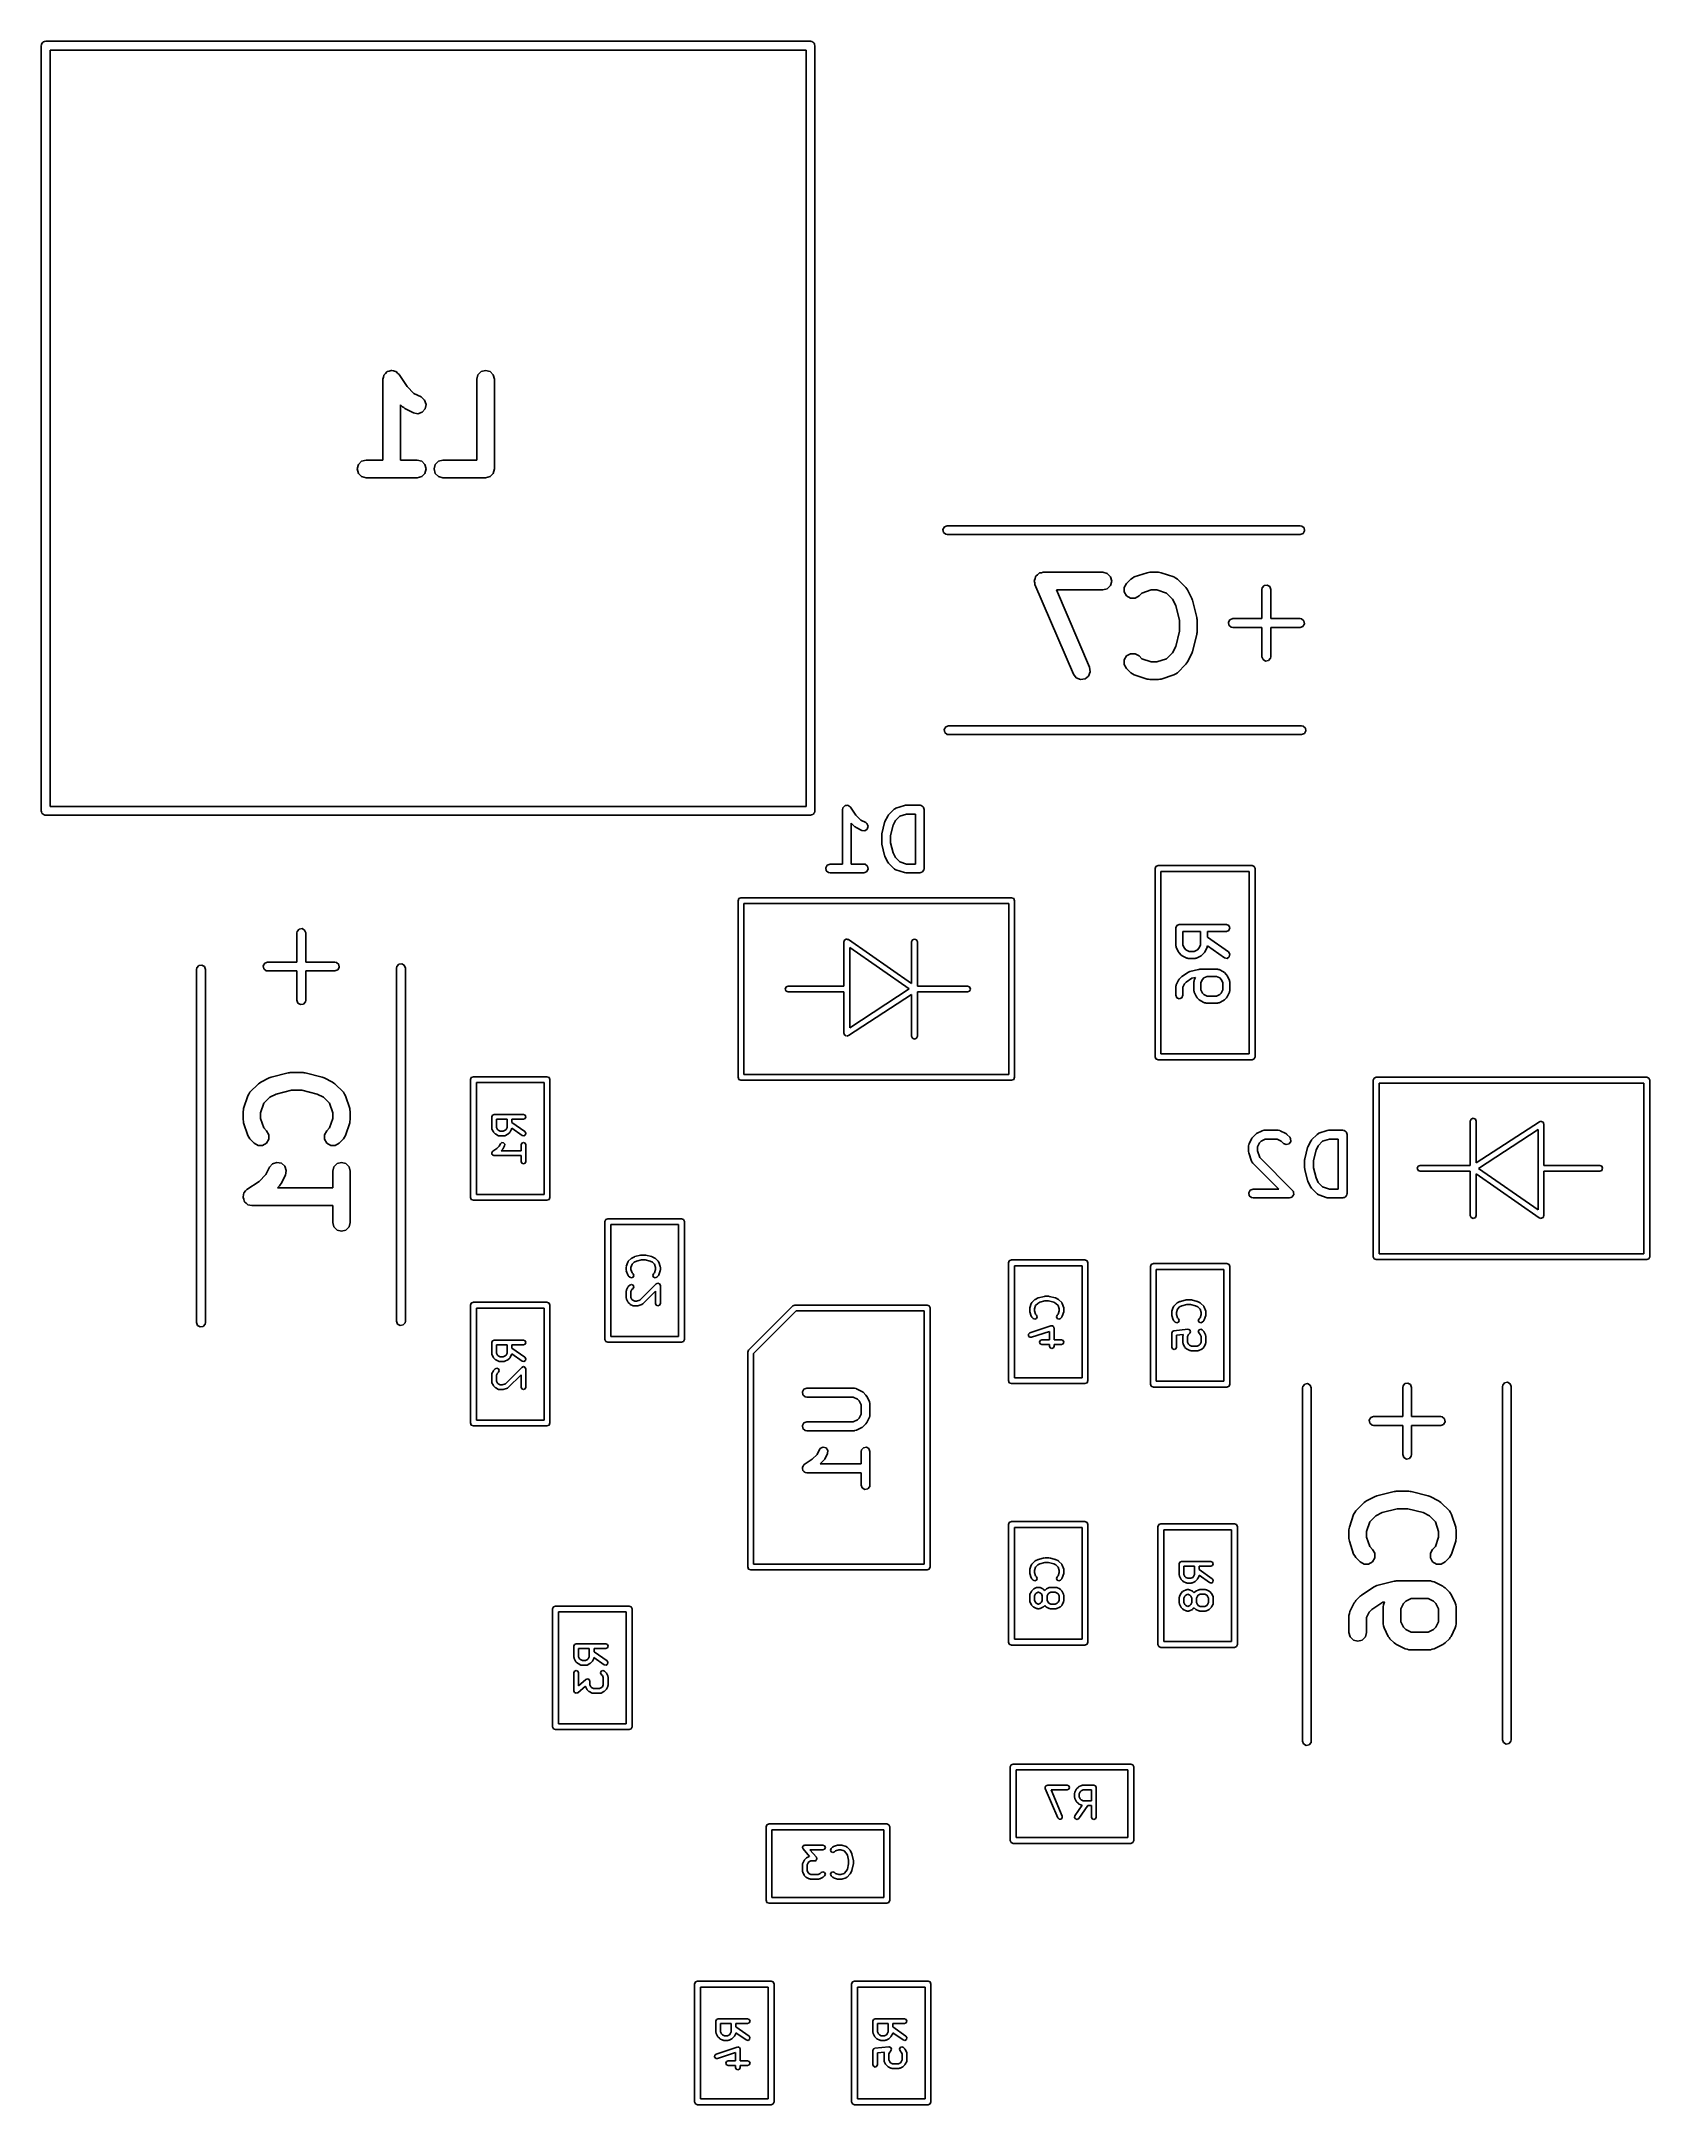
# Model space of a CAD drawing. Extents: x 0.42 to 1.49, y 0.16 to 1.54.
import ezdxf

# ---------------------------------------------------------------- set-up
doc = ezdxf.new("R2010")
doc.units = 0
doc.header["$MEASUREMENT"] = 0
doc.layers.add('BLACK', color=7, linetype='CONTINUOUS')

msp = doc.modelspace()

# ---------------------------------------------------------------- linework, layer by layer
at = {"layer": 'BLACK', "linetype": 'CONTINUOUS'}
for p, q in [((0.416236, 1.536), (0.416304, 1.53638)), ((0.416236, 1.02419), (0.416236, 1.536)), ((0.416281, 1.53651), (0.416347, 1.53663)), ((0.416304, 1.53638), (0.416281, 1.53651)), ((0.416347, 1.53663), (0.416414, 1.53701)), ((0.416414, 1.53701), (0.416907, 1.5376)), ((0.416907, 1.5376), (0.417291, 1.53826)), ((0.417291, 1.53826), (0.417541, 1.53835)), ((0.417541, 1.53835), (0.417713, 1.53856)), ((0.417713, 1.53856), (0.418468, 1.53869)), ((0.418468, 1.53869), (0.419189, 1.53895)), ((0.419189, 1.53895), (0.931, 1.53895)), ((0.422142, 1.53305), (0.422142, 1.02714)), ((0.928047, 1.53305), (0.422142, 1.53305)), ((0.928047, 1.02714), (0.928047, 1.53305)), ((0.931, 1.53895), (0.931384, 1.53889)), ((0.931384, 1.53889), (0.931513, 1.53891)), ((0.931513, 1.53891), (0.931626, 1.53884)), ((0.931626, 1.53884), (0.93201, 1.53877)), ((0.93201, 1.53877), (0.932598, 1.53828)), ((0.932598, 1.53828), (0.933262, 1.5379)), ((0.933262, 1.5379), (0.933353, 1.53765)), ((0.933353, 1.53765), (0.933557, 1.53748)), ((0.933557, 1.53748), (0.93369, 1.53672)), ((0.93369, 1.53672), (0.933953, 1.536)), ((0.933953, 1.536), (0.933953, 1.02419)), ((0.644809, 1.31286), (0.645157, 1.31416)), ((0.644809, 1.25876), (0.644809, 1.31286)), ((0.645157, 1.31416), (0.64542, 1.31547)), ((0.64542, 1.31547), (0.645549, 1.31562)), ((0.645549, 1.31562), (0.6456, 1.31581)), ((0.6456, 1.31581), (0.646551, 1.31676)), ((0.646551, 1.31676), (0.647438, 1.31777)), ((0.647438, 1.31777), (0.647623, 1.31783)), ((0.647623, 1.31783), (0.647761, 1.31797)), ((0.647761, 1.31797), (0.649061, 1.31832)), ((0.649061, 1.31832), (0.650334, 1.31875)), ((0.650334, 1.31875), (0.650526, 1.31871)), ((0.650526, 1.31871), (0.650714, 1.31876)), ((0.650714, 1.31876), (0.652013, 1.31841)), ((0.652013, 1.31841), (0.653332, 1.31815)), ((0.653332, 1.31815), (0.653478, 1.31802)), ((0.653478, 1.31802), (0.653667, 1.31797)), ((0.653667, 1.31797), (0.654618, 1.31702)), ((0.654618, 1.31702), (0.655628, 1.31613)), ((0.655628, 1.31613), (0.661018, 1.30805)), ((0.707666, 1.31286), (0.708457, 1.31581)), ((0.707666, 1.25876), (0.707666, 1.31286)), ((0.708457, 1.31581), (0.710619, 1.31797)), ((0.710619, 1.31797), (0.713571, 1.31876)), ((0.713571, 1.31876), (0.716524, 1.31797)), ((0.716524, 1.31797), (0.718686, 1.31581)), ((0.718686, 1.31581), (0.719477, 1.31286)), ((0.719477, 1.31286), (0.719477, 1.25286)), ((0.661018, 1.30805), (0.665641, 1.30342)), ((0.665641, 1.30342), (0.670498, 1.301)), ((0.670498, 1.301), (0.672785, 1.29897)), ((0.672785, 1.29897), (0.673752, 1.29607)), ((0.657967, 1.2944), (0.65662, 1.29574)), ((0.65662, 1.29574), (0.65662, 1.25876)), ((0.65879, 1.29392), (0.657967, 1.2944)), ((0.659502, 1.29329), (0.65879, 1.29392)), ((0.665216, 1.29043), (0.659502, 1.29329)), ((0.668211, 1.28982), (0.665216, 1.29043)), ((0.671111, 1.29079), (0.668211, 1.28982)), ((0.673139, 1.29307), (0.671111, 1.29079)), ((0.673752, 1.29607), (0.673139, 1.29307)), ((0.628457, 1.25581), (0.630619, 1.25797)), ((0.630619, 1.25797), (0.633571, 1.25876)), ((0.633571, 1.25876), (0.644809, 1.25876)), ((0.65662, 1.25876), (0.667857, 1.25876)), ((0.667857, 1.25876), (0.67081, 1.25797)), ((0.67081, 1.25797), (0.672971, 1.25581)), ((0.679886, 1.25581), (0.682047, 1.25797)), ((0.682047, 1.25797), (0.685, 1.25876)), ((0.685, 1.25876), (0.707666, 1.25876)), ((0.627666, 1.25286), (0.628457, 1.25581)), ((0.628457, 1.2499), (0.627666, 1.25286)), ((0.630619, 1.24774), (0.628457, 1.2499)), ((0.633571, 1.24695), (0.630619, 1.24774)), ((0.667857, 1.24695), (0.633571, 1.24695)), ((0.67081, 1.24774), (0.667857, 1.24695)), ((0.672971, 1.2499), (0.67081, 1.24774)), ((0.672971, 1.25581), (0.673763, 1.25286)), ((0.673763, 1.25286), (0.672971, 1.2499)), ((0.679094, 1.25286), (0.679886, 1.25581)), ((0.679886, 1.2499), (0.679094, 1.25286)), ((0.682047, 1.24774), (0.679886, 1.2499)), ((0.685, 1.24695), (0.682047, 1.24774)), ((0.713571, 1.24695), (0.685, 1.24695)), ((0.716524, 1.24774), (0.713571, 1.24695)), ((0.718686, 1.2499), (0.716524, 1.24774)), ((0.719477, 1.25286), (0.718686, 1.2499)), ((1.0206, 1.21416), (1.0225, 1.21485)), ((1.0225, 1.21485), (1.2587, 1.21485)), ((1.2587, 1.21485), (1.25971, 1.21467)), ((1.25971, 1.21467), (1.26126, 1.21338)), ((1.01959, 1.21241), (1.0206, 1.21416)), ((1.01994, 1.21042), (1.01959, 1.21241)), ((1.02149, 1.20913), (1.01994, 1.21042)), ((1.0225, 1.20895), (1.02149, 1.20913)), ((1.2587, 1.20895), (1.0225, 1.20895)), ((1.2606, 1.20964), (1.2587, 1.20895)), ((1.26161, 1.21139), (1.2606, 1.20964)), ((1.26126, 1.21338), (1.26161, 1.21139)), ((1.08069, 1.17786), (1.08079, 1.1782)), ((1.081, 1.17671), (1.08069, 1.17786)), ((1.08074, 1.17856), (1.08118, 1.17966)), ((1.08079, 1.1782), (1.08074, 1.17856)), ((1.08117, 1.17553), (1.081, 1.17671)), ((1.10689, 1.11553), (1.08117, 1.17553)), ((1.08118, 1.17966), (1.08149, 1.18081)), ((1.08149, 1.18081), (1.08174, 1.18106)), ((1.08174, 1.18106), (1.08187, 1.18139)), ((1.08187, 1.18139), (1.08281, 1.18213)), ((1.08281, 1.18213), (1.08365, 1.18297)), ((1.08365, 1.18297), (1.08399, 1.18306)), ((1.08399, 1.18306), (1.08427, 1.18329)), ((1.08427, 1.18329), (1.08545, 1.18345)), ((1.08545, 1.18345), (1.0866, 1.18376)), ((1.0866, 1.18376), (1.1266, 1.18376)), ((1.1266, 1.18376), (1.12955, 1.18297)), ((1.12955, 1.18297), (1.13171, 1.18081)), ((1.13171, 1.1749), (1.12955, 1.17274)), ((1.13171, 1.18081), (1.13251, 1.17786)), ((1.13251, 1.17786), (1.13171, 1.1749)), ((1.1409, 1.17367), (1.14242, 1.17632)), ((1.1409, 1.17061), (1.1409, 1.17367)), ((1.14242, 1.17632), (1.14528, 1.17918)), ((1.14528, 1.17918), (1.14646, 1.17985)), ((1.14646, 1.17985), (1.14759, 1.1806)), ((1.14759, 1.1806), (1.15616, 1.18346)), ((1.15616, 1.18346), (1.15711, 1.18352)), ((1.15711, 1.18352), (1.15803, 1.18376)), ((1.15803, 1.18376), (1.16374, 1.18376)), ((1.16374, 1.18376), (1.16466, 1.18352)), ((1.16466, 1.18352), (1.16561, 1.18346)), ((1.16561, 1.18346), (1.17418, 1.1806)), ((1.17418, 1.1806), (1.17531, 1.17985)), ((1.17531, 1.17985), (1.17649, 1.17918)), ((1.17649, 1.17918), (1.1822, 1.17346)), ((1.1822, 1.17346), (1.18268, 1.17264)), ((1.23305, 1.17228), (1.23323, 1.17329)), ((1.23323, 1.17329), (1.23452, 1.17484)), ((1.23452, 1.17484), (1.23651, 1.17519)), ((1.23651, 1.17519), (1.23826, 1.17418)), ((1.23826, 1.17418), (1.23895, 1.17228)), ((1.1266, 1.17195), (1.09556, 1.17195)), ((1.09556, 1.17195), (1.11774, 1.12018)), ((1.12955, 1.17274), (1.1266, 1.17195)), ((1.14242, 1.16797), (1.1409, 1.17061)), ((1.14507, 1.16644), (1.14242, 1.16797)), ((1.14813, 1.16644), (1.14507, 1.16644)), ((1.15078, 1.16797), (1.14813, 1.16644)), ((1.15265, 1.16984), (1.15078, 1.16797)), ((1.15899, 1.17195), (1.15265, 1.16984)), ((1.16278, 1.17195), (1.15899, 1.17195)), ((1.16912, 1.16984), (1.16278, 1.17195)), ((1.17318, 1.16579), (1.16912, 1.16984)), ((1.17531, 1.16151), (1.17318, 1.16579)), ((1.17784, 1.15142), (1.17531, 1.16151)), ((1.18268, 1.17264), (1.18331, 1.17193)), ((1.18331, 1.17193), (1.18617, 1.16621)), ((1.18617, 1.16621), (1.1863, 1.16557)), ((1.1863, 1.16557), (1.18661, 1.165)), ((1.18661, 1.165), (1.18947, 1.15358)), ((1.23305, 1.15273), (1.23305, 1.17228)), ((1.23895, 1.17228), (1.23895, 1.15273)), ((1.17784, 1.1443), (1.17784, 1.15142)), ((1.18947, 1.15358), (1.18946, 1.15285)), ((1.18946, 1.15285), (1.18965, 1.15214)), ((1.18965, 1.15214), (1.18965, 1.14357)), ((1.21059, 1.15029), (1.2116, 1.15204)), ((1.21095, 1.14831), (1.21059, 1.15029)), ((1.21249, 1.14701), (1.21095, 1.14831)), ((1.2116, 1.15204), (1.2135, 1.15273)), ((1.2135, 1.14683), (1.21249, 1.14701)), ((1.2135, 1.15273), (1.23305, 1.15273)), ((1.23305, 1.14683), (1.2135, 1.14683)), ((1.23305, 1.12728), (1.23305, 1.14683)), ((1.23895, 1.15273), (1.2585, 1.15273)), ((1.2585, 1.14683), (1.23895, 1.14683)), ((1.23895, 1.14683), (1.23895, 1.12728)), ((1.2585, 1.15273), (1.25951, 1.15256)), ((1.2604, 1.14752), (1.2585, 1.14683)), ((1.25951, 1.15256), (1.26105, 1.15126)), ((1.26141, 1.14927), (1.2604, 1.14752)), ((1.26105, 1.15126), (1.26141, 1.14927)), ((1.17318, 1.12993), (1.17531, 1.1342)), ((1.17531, 1.1342), (1.17784, 1.1443)), ((1.18947, 1.14214), (1.18661, 1.13071)), ((1.18965, 1.14357), (1.18946, 1.14287)), ((1.18946, 1.14287), (1.18947, 1.14214)), ((1.11774, 1.12018), (1.11818, 1.11716)), ((1.1409, 1.1251), (1.14242, 1.12775)), ((1.1409, 1.12204), (1.1409, 1.1251)), ((1.14242, 1.1194), (1.1409, 1.12204)), ((1.14242, 1.12775), (1.14507, 1.12928)), ((1.14528, 1.11654), (1.14242, 1.1194)), ((1.14507, 1.12928), (1.14813, 1.12928)), ((1.14813, 1.12928), (1.15078, 1.12775)), ((1.15078, 1.12775), (1.15265, 1.12588)), ((1.15265, 1.12588), (1.15899, 1.12376)), ((1.15899, 1.12376), (1.16278, 1.12376)), ((1.16278, 1.12376), (1.16912, 1.12588)), ((1.16912, 1.12588), (1.17318, 1.12993)), ((1.1822, 1.12225), (1.17649, 1.11654)), ((1.18268, 1.12308), (1.1822, 1.12225)), ((1.18331, 1.12379), (1.18268, 1.12308)), ((1.18617, 1.1295), (1.18331, 1.12379)), ((1.1863, 1.13014), (1.18617, 1.1295)), ((1.18661, 1.13071), (1.1863, 1.13014)), ((1.23374, 1.12539), (1.23305, 1.12728)), ((1.23549, 1.12438), (1.23374, 1.12539)), ((1.23748, 1.12473), (1.23549, 1.12438)), ((1.23877, 1.12627), (1.23748, 1.12473)), ((1.23895, 1.12728), (1.23877, 1.12627)), ((1.10878, 1.11313), (1.10689, 1.11553)), ((1.11161, 1.11199), (1.10878, 1.11313)), ((1.11464, 1.11243), (1.11161, 1.11199)), ((1.11704, 1.11432), (1.11464, 1.11243)), ((1.11818, 1.11716), (1.11704, 1.11432)), ((1.14646, 1.11586), (1.14528, 1.11654)), ((1.14759, 1.11511), (1.14646, 1.11586)), ((1.15616, 1.11225), (1.14759, 1.11511)), ((1.15711, 1.1122), (1.15616, 1.11225)), ((1.15803, 1.11195), (1.15711, 1.1122)), ((1.16374, 1.11195), (1.15803, 1.11195)), ((1.16466, 1.1122), (1.16374, 1.11195)), ((1.16561, 1.11225), (1.16466, 1.1122)), ((1.17418, 1.11511), (1.16561, 1.11225)), ((1.17531, 1.11586), (1.17418, 1.11511)), ((1.17649, 1.11654), (1.17531, 1.11586)), ((1.02049, 1.07861), (1.0215, 1.08036)), ((1.02084, 1.07662), (1.02049, 1.07861)), ((1.0215, 1.08036), (1.0234, 1.08105)), ((1.0234, 1.08105), (1.2596, 1.08105)), ((1.2596, 1.08105), (1.26061, 1.08087)), ((1.26061, 1.08087), (1.26216, 1.07958)), ((1.26251, 1.07759), (1.2615, 1.07584)), ((1.26216, 1.07958), (1.26251, 1.07759)), ((1.02239, 1.07533), (1.02084, 1.07662)), ((1.0234, 1.07515), (1.02239, 1.07533)), ((1.2596, 1.07515), (1.0234, 1.07515)), ((1.2615, 1.07584), (1.2596, 1.07515)), ((0.416499, 1.02347), (0.416236, 1.02419)), ((0.416632, 1.02271), (0.416499, 1.02347)), ((0.416836, 1.02254), (0.416632, 1.02271)), ((0.416927, 1.02229), (0.416836, 1.02254)), ((0.417591, 1.02191), (0.416927, 1.02229)), ((0.418179, 1.02141), (0.417591, 1.02191)), ((0.422142, 1.02714), (0.928047, 1.02714)), ((0.931721, 1.0215), (0.931, 1.02124)), ((0.932476, 1.02163), (0.931721, 1.0215)), ((0.932648, 1.02184), (0.932476, 1.02163)), ((0.932898, 1.02193), (0.932648, 1.02184)), ((0.933282, 1.02259), (0.932898, 1.02193)), ((0.933775, 1.02318), (0.933282, 1.02259)), ((0.933842, 1.02356), (0.933775, 1.02318)), ((0.933908, 1.02368), (0.933842, 1.02356)), ((0.933953, 1.02419), (0.933885, 1.02381)), ((0.933885, 1.02381), (0.933908, 1.02368)), ((0.952362, 1.02499), (0.95254, 1.02599)), ((0.952362, 0.988568), (0.952362, 1.02499)), ((0.95254, 1.02599), (0.952649, 1.02612)), ((0.952649, 1.02612), (0.952668, 1.02629)), ((0.952668, 1.02629), (0.953288, 1.02689)), ((0.953288, 1.02689), (0.953839, 1.02754)), ((0.953839, 1.02754), (0.954006, 1.02757)), ((0.954006, 1.02757), (0.954129, 1.02769)), ((0.954129, 1.02769), (0.954984, 1.02774)), ((0.954984, 1.02774), (0.955828, 1.02789)), ((0.955828, 1.02789), (0.955975, 1.02781)), ((0.955975, 1.02781), (0.956144, 1.02782)), ((0.956144, 1.02782), (0.956835, 1.02731)), ((0.956835, 1.02731), (0.957577, 1.02688)), ((0.957577, 1.02688), (0.957635, 1.02672)), ((0.957635, 1.02672), (0.957772, 1.02662)), ((0.957772, 1.02662), (0.961359, 1.02124)), ((0.983196, 1.02139), (0.983223, 1.02145)), ((0.983223, 1.02145), (0.986973, 1.0252)), ((0.986973, 1.0252), (0.987813, 1.02579)), ((0.987813, 1.02579), (0.987989, 1.0258)), ((0.987989, 1.0258), (0.988127, 1.02591)), ((0.988127, 1.02591), (0.993751, 1.02779)), ((0.995164, 1.02203), (0.990656, 1.02053)), ((0.993751, 1.02779), (0.994624, 1.02792)), ((0.994624, 1.02792), (0.994685, 1.02794)), ((0.994685, 1.02794), (1.00406, 1.02794)), ((1.00111, 1.02203), (0.995164, 1.02203)), ((1.00111, 0.988568), (1.00111, 1.02203)), ((1.00406, 1.02794), (1.00444, 1.02787)), ((1.00444, 1.02787), (1.00457, 1.02789)), ((1.00457, 1.02789), (1.00469, 1.02783)), ((1.00469, 1.02783), (1.00507, 1.02776)), ((1.00507, 1.02776), (1.00566, 1.02727)), ((1.00566, 1.02727), (1.00632, 1.02688)), ((1.00632, 1.02688), (1.00641, 1.02663)), ((1.00641, 1.02663), (1.00662, 1.02646)), ((1.00662, 1.02646), (1.00675, 1.02571)), ((1.00675, 1.02571), (1.00701, 1.02499)), ((1.00701, 1.02499), (1.00701, 0.985615)), ((0.418563, 1.02135), (0.418179, 1.02141)), ((0.418676, 1.02128), (0.418563, 1.02135)), ((0.418805, 1.0213), (0.418676, 1.02128)), ((0.419189, 1.02124), (0.418805, 1.0213)), ((0.931, 1.02124), (0.419189, 1.02124)), ((0.960726, 1.01352), (0.958268, 1.01598)), ((0.958268, 1.01598), (0.958268, 0.988568)), ((0.960784, 1.0135), (0.960726, 1.01352)), ((0.961494, 1.01297), (0.960784, 1.0135)), ((0.961359, 1.02124), (0.964563, 1.01804)), ((0.965243, 1.0111), (0.961494, 1.01297)), ((0.964563, 1.01804), (0.967884, 1.01638)), ((0.96725, 1.01086), (0.965243, 1.0111)), ((0.968935, 1.01198), (0.96725, 1.01086)), ((0.967884, 1.01638), (0.968708, 1.01577)), ((0.968708, 1.01577), (0.969511, 1.01391)), ((0.969511, 1.01391), (0.968935, 1.01198)), ((0.978609, 1.00811), (0.978711, 1.00869)), ((0.978609, 1.00249), (0.978609, 1.00811)), ((0.978697, 1.00883), (0.980572, 1.01633)), ((0.978711, 1.00869), (0.978697, 1.00883)), ((0.980572, 1.01633), (0.980779, 1.01679)), ((0.980779, 1.01679), (0.980795, 1.01693)), ((0.980795, 1.01693), (0.98267, 1.02068)), ((0.98267, 1.02068), (0.983196, 1.02139)), ((0.986222, 1.01458), (0.984514, 1.00775)), ((0.984514, 1.00775), (0.984514, 1.00285)), ((0.987738, 1.01761), (0.986222, 1.01458)), ((0.990656, 1.02053), (0.987738, 1.01761)), ((0.978656, 1.00236), (0.978609, 1.00249)), ((0.978697, 1.00177), (0.978656, 1.00236)), ((0.980572, 0.994273), (0.978697, 1.00177)), ((0.98065, 0.994157), (0.980572, 0.994273)), ((0.980795, 0.993668), (0.98065, 0.994157)), ((0.984514, 1.00285), (0.986222, 0.996019)), ((0.986222, 0.996019), (0.987738, 0.992988)), ((0.941158, 0.986128), (0.942168, 0.987877)), ((0.941509, 0.984139), (0.941158, 0.986128)), ((0.943056, 0.98284), (0.941509, 0.984139)), ((0.942168, 0.987877), (0.944066, 0.988568)), ((0.944066, 0.982662), (0.943056, 0.98284)), ((0.944066, 0.988568), (0.952362, 0.988568)), ((0.966564, 0.982662), (0.944066, 0.982662)), ((0.958268, 0.988568), (0.966564, 0.988568)), ((0.966564, 0.988568), (0.967573, 0.98839)), ((0.968462, 0.983353), (0.966564, 0.982662)), ((0.967573, 0.98839), (0.969121, 0.987091)), ((0.969471, 0.985102), (0.968462, 0.983353)), ((0.969121, 0.987091), (0.969471, 0.985102)), ((0.98267, 0.989919), (0.980795, 0.993668)), ((0.982717, 0.989874), (0.98267, 0.989919)), ((0.983223, 0.989151), (0.982717, 0.989874)), ((0.986973, 0.985402), (0.983223, 0.989151)), ((0.987133, 0.985327), (0.986973, 0.985402)), ((0.987225, 0.985177), (0.987133, 0.985327)), ((0.988127, 0.984688), (0.987225, 0.985177)), ((0.987738, 0.992988), (0.990656, 0.99007)), ((0.993751, 0.982814), (0.988127, 0.984688)), ((0.990656, 0.99007), (0.995164, 0.988568)), ((0.993816, 0.982815), (0.993751, 0.982814)), ((0.994685, 0.982662), (0.993816, 0.982815)), ((1.00406, 0.982662), (0.994685, 0.982662)), ((0.995164, 0.988568), (1.00111, 0.988568)), ((1.00478, 0.982925), (1.00406, 0.982662)), ((1.00554, 0.983058), (1.00478, 0.982925)), ((1.00571, 0.983262), (1.00554, 0.983058)), ((1.00596, 0.983353), (1.00571, 0.983262)), ((1.00634, 0.984017), (1.00596, 0.983353)), ((1.00683, 0.984605), (1.00634, 0.984017)), ((1.0069, 0.984989), (1.00683, 0.984605)), ((1.00697, 0.985102), (1.0069, 0.984989)), ((1.00701, 0.985615), (1.00694, 0.985231)), ((1.00694, 0.985231), (1.00697, 0.985102)), ((1.16154, 0.985571), (1.16211, 0.986963)), ((1.16154, 0.859587), (1.16154, 0.985571)), ((1.16211, 0.986963), (1.1635, 0.987539)), ((1.1635, 0.987539), (1.2265, 0.987539)), ((1.16547, 0.983602), (1.16547, 0.861555)), ((1.22453, 0.983602), (1.16547, 0.983602)), ((1.22453, 0.861555), (1.22453, 0.983602)), ((1.2265, 0.987539), (1.22789, 0.986963)), ((1.22789, 0.986963), (1.22846, 0.985571)), ((1.22846, 0.985571), (1.22846, 0.859587)), ((0.88248, 0.964055), (0.883057, 0.965447)), ((0.88248, 0.845945), (0.88248, 0.964055)), ((0.883057, 0.965447), (0.884449, 0.966024)), ((0.884449, 0.966024), (1.06555, 0.966024)), ((0.886417, 0.962087), (0.886417, 0.847913)), ((1.06358, 0.962087), (0.886417, 0.962087)), ((1.06358, 0.847913), (1.06358, 0.962087)), ((1.06555, 0.966024), (1.06694, 0.965447)), ((1.06694, 0.965447), (1.06752, 0.964055)), ((1.06752, 0.964055), (1.06752, 0.845945)), ((0.587265, 0.942497), (0.587444, 0.943507)), ((0.587265, 0.922953), (0.587265, 0.942497)), ((0.587444, 0.943507), (0.588742, 0.945054)), ((0.588742, 0.945054), (0.590731, 0.945405)), ((0.590731, 0.945405), (0.59248, 0.944395)), ((0.59248, 0.944395), (0.593171, 0.942497)), ((0.593171, 0.942497), (0.593171, 0.922953)), ((1.17539, 0.945826), (1.17608, 0.947496)), ((1.17539, 0.933827), (1.17539, 0.945826)), ((1.17608, 0.947496), (1.17775, 0.948188)), ((1.17775, 0.948188), (1.20925, 0.948188)), ((1.18011, 0.943464), (1.18011, 0.934385)), ((1.19189, 0.943464), (1.18011, 0.943464)), ((1.19189, 0.934385), (1.19189, 0.943464)), ((1.20925, 0.943464), (1.19661, 0.943464)), ((1.19661, 0.943464), (1.19661, 0.939557)), ((1.19661, 0.939557), (1.2106, 0.929763)), ((1.20925, 0.948188), (1.21092, 0.947496)), ((1.21092, 0.944156), (1.20925, 0.943464)), ((1.21092, 0.947496), (1.21161, 0.945826)), ((1.21161, 0.945826), (1.21092, 0.944156)), ((0.9533, 0.93646), (0.953526, 0.937006)), ((0.9533, 0.906928), (0.9533, 0.93646)), ((0.953526, 0.937006), (0.953652, 0.937584)), ((0.953652, 0.937584), (0.953806, 0.937683)), ((0.953806, 0.937683), (0.953877, 0.937852)), ((0.953877, 0.937852), (0.954423, 0.938078)), ((0.954423, 0.938078), (0.95492, 0.938397)), ((0.95492, 0.938397), (0.955099, 0.938358)), ((0.955099, 0.938358), (0.955269, 0.938428)), ((0.955269, 0.938428), (0.955815, 0.938202)), ((0.955815, 0.938202), (0.956392, 0.938076)), ((0.956392, 0.938076), (0.9986, 0.908726)), ((0.997043, 0.905013), (0.957237, 0.932693)), ((0.957237, 0.932693), (0.957237, 0.879091)), ((0.9986, 0.93646), (0.999177, 0.937852)), ((0.9986, 0.908726), (0.9986, 0.93646)), ((0.999177, 0.937852), (1.00057, 0.938428)), ((1.00057, 0.938428), (1.00196, 0.937852)), ((1.00196, 0.937852), (1.00254, 0.93646)), ((1.00254, 0.93646), (1.00254, 0.906928)), ((1.1756, 0.933319), (1.17539, 0.933827)), ((1.17564, 0.932771), (1.1756, 0.933319)), ((1.17714, 0.929771), (1.17564, 0.932771)), ((1.17743, 0.929516), (1.17714, 0.929771)), ((1.17758, 0.929157), (1.17743, 0.929516)), ((1.17908, 0.927658), (1.17758, 0.929157)), ((1.17944, 0.927509), (1.17908, 0.927658)), ((1.1797, 0.927215), (1.17944, 0.927509)), ((1.18269, 0.925715), (1.1797, 0.927215)), ((1.18011, 0.934385), (1.18119, 0.932227)), ((1.18119, 0.932227), (1.18215, 0.931269)), ((1.18215, 0.931269), (1.18431, 0.93019)), ((1.18324, 0.925676), (1.18269, 0.925715)), ((1.18375, 0.925466), (1.18324, 0.925676)), ((1.18825, 0.925466), (1.18375, 0.925466)), ((1.18431, 0.93019), (1.18769, 0.93019)), ((1.18769, 0.93019), (1.18985, 0.931269)), ((1.18876, 0.925676), (1.18825, 0.925466)), ((1.18931, 0.925715), (1.18876, 0.925676)), ((1.19231, 0.927215), (1.18931, 0.925715)), ((1.18985, 0.931269), (1.19081, 0.932227)), ((1.19081, 0.932227), (1.19189, 0.934385)), ((1.19256, 0.927509), (1.19231, 0.927215)), ((1.19292, 0.927658), (1.19256, 0.927509)), ((1.19442, 0.929157), (1.19292, 0.927658)), ((1.19457, 0.929516), (1.19442, 0.929157)), ((1.19486, 0.929771), (1.19457, 0.929516)), ((1.19636, 0.932771), (1.19486, 0.929771)), ((1.1964, 0.933319), (1.19636, 0.932771)), ((1.1966, 0.933798), (1.1964, 0.933319)), ((1.20789, 0.925893), (1.1966, 0.933798)), ((1.20966, 0.925502), (1.20789, 0.925893)), ((1.21118, 0.926473), (1.20966, 0.925502)), ((1.2106, 0.929763), (1.21157, 0.928239)), ((1.21157, 0.928239), (1.21118, 0.926473)), ((0.520147, 0.9181), (0.520325, 0.91911)), ((0.520147, 0.6819), (0.520147, 0.9181)), ((0.520325, 0.91911), (0.521624, 0.920657)), ((0.521624, 0.920657), (0.523613, 0.921008)), ((0.523613, 0.921008), (0.525362, 0.919998)), ((0.525362, 0.919998), (0.526053, 0.9181)), ((0.526053, 0.9181), (0.526053, 0.6819)), ((0.564813, 0.920513), (0.565823, 0.922262)), ((0.565164, 0.918524), (0.564813, 0.920513)), ((0.566711, 0.917225), (0.565164, 0.918524)), ((0.565823, 0.922262), (0.567721, 0.922953)), ((0.567721, 0.917047), (0.566711, 0.917225)), ((0.567721, 0.922953), (0.587265, 0.922953)), ((0.587265, 0.917047), (0.567721, 0.917047)), ((0.587265, 0.897503), (0.587265, 0.917047)), ((0.593171, 0.922953), (0.612715, 0.922953)), ((0.612715, 0.917047), (0.593171, 0.917047)), ((0.593171, 0.917047), (0.593171, 0.897503)), ((0.612715, 0.922953), (0.613725, 0.922775)), ((0.614613, 0.917738), (0.612715, 0.917047)), ((0.613725, 0.922775), (0.615273, 0.921476)), ((0.615623, 0.919487), (0.614613, 0.917738)), ((0.615273, 0.921476), (0.615623, 0.919487)), ((0.653947, 0.919), (0.654125, 0.92001)), ((0.653947, 0.6828), (0.653947, 0.919)), ((0.654125, 0.92001), (0.655424, 0.921557)), ((0.655424, 0.921557), (0.657413, 0.921908)), ((0.657413, 0.921908), (0.659162, 0.920898)), ((0.659162, 0.920898), (0.659853, 0.919)), ((0.659853, 0.919), (0.659853, 0.6828)), ((1.17714, 0.910887), (1.17743, 0.911141)), ((1.17743, 0.911141), (1.17758, 0.911501)), ((1.17758, 0.911501), (1.17908, 0.913)), ((1.17908, 0.913), (1.17931, 0.913094)), ((1.17931, 0.913094), (1.17944, 0.913296)), ((1.17944, 0.913296), (1.18394, 0.916295)), ((1.18622, 0.912137), (1.18226, 0.909494)), ((1.18394, 0.916295), (1.18435, 0.916375)), ((1.18435, 0.916375), (1.18468, 0.916621)), ((1.18468, 0.916621), (1.19068, 0.918121)), ((1.18855, 0.912721), (1.18622, 0.912137)), ((1.18764, 0.910887), (1.18855, 0.912721)), ((1.19068, 0.918121), (1.19097, 0.918077)), ((1.19097, 0.918077), (1.19125, 0.918192)), ((1.19125, 0.918192), (1.20325, 0.918192)), ((1.19319, 0.911431), (1.19211, 0.909273)), ((1.19415, 0.912388), (1.19319, 0.911431)), ((1.19631, 0.913467), (1.19415, 0.912388)), ((1.20269, 0.913467), (1.19631, 0.913467)), ((1.20485, 0.912388), (1.20269, 0.913467)), ((1.20325, 0.918192), (1.20376, 0.917981)), ((1.20376, 0.917981), (1.20431, 0.917942)), ((1.20431, 0.917942), (1.20731, 0.916443)), ((1.20581, 0.911431), (1.20485, 0.912388)), ((1.20689, 0.909273), (1.20581, 0.911431)), ((1.20731, 0.916443), (1.20756, 0.916149)), ((1.20756, 0.916149), (1.20792, 0.916)), ((1.20792, 0.916), (1.20942, 0.9145)), ((1.20942, 0.9145), (1.20957, 0.914141)), ((1.20957, 0.914141), (1.20986, 0.913886)), ((1.20986, 0.913886), (1.21136, 0.910887)), ((0.587956, 0.895605), (0.587265, 0.897503)), ((0.593171, 0.897503), (0.592993, 0.896493)), ((0.914, 0.90496), (0.914577, 0.906352)), ((0.914577, 0.903568), (0.914, 0.90496)), ((0.914577, 0.906352), (0.915969, 0.906928)), ((0.915969, 0.902991), (0.914577, 0.903568)), ((0.915969, 0.906928), (0.9533, 0.906928)), ((0.9533, 0.902991), (0.915969, 0.902991)), ((0.9533, 0.87546), (0.9533, 0.902991)), ((0.9986, 0.901329), (0.956343, 0.87381)), ((0.957237, 0.879091), (0.997043, 0.905013)), ((0.9986, 0.87346), (0.9986, 0.901329)), ((1.00254, 0.906928), (1.03607, 0.906928)), ((1.03607, 0.902991), (1.00254, 0.902991)), ((1.00254, 0.902991), (1.00254, 0.87346)), ((1.03607, 0.906928), (1.03746, 0.906352)), ((1.03746, 0.903568), (1.03607, 0.902991)), ((1.03746, 0.906352), (1.03804, 0.90496)), ((1.03804, 0.90496), (1.03746, 0.903568)), ((1.17539, 0.906831), (1.1756, 0.907339)), ((1.17539, 0.900831), (1.17539, 0.906831)), ((1.17608, 0.899161), (1.17539, 0.900831)), ((1.1756, 0.907339), (1.17564, 0.907887)), ((1.17564, 0.907887), (1.17714, 0.910887)), ((1.17775, 0.898469), (1.17608, 0.899161)), ((1.17942, 0.899161), (1.17775, 0.898469)), ((1.18011, 0.900831), (1.17942, 0.899161)), ((1.18119, 0.908431), (1.18011, 0.906273)), ((1.18011, 0.906273), (1.18011, 0.900831)), ((1.18226, 0.909494), (1.18119, 0.908431)), ((1.18739, 0.90983), (1.1876, 0.910338)), ((1.18739, 0.903831), (1.18739, 0.90983)), ((1.1876, 0.903323), (1.18739, 0.903831)), ((1.1876, 0.910338), (1.18764, 0.910887)), ((1.18764, 0.902775), (1.1876, 0.903323)), ((1.18914, 0.899775), (1.18764, 0.902775)), ((1.18943, 0.89952), (1.18914, 0.899775)), ((1.18958, 0.899161), (1.18943, 0.89952)), ((1.19108, 0.897661), (1.18958, 0.899161)), ((1.19144, 0.897513), (1.19108, 0.897661)), ((1.19169, 0.897219), (1.19144, 0.897513)), ((1.19469, 0.895719), (1.19169, 0.897219)), ((1.19211, 0.909273), (1.19211, 0.904389)), ((1.19211, 0.904389), (1.19319, 0.902231)), ((1.19319, 0.902231), (1.19415, 0.901273)), ((1.19415, 0.901273), (1.19631, 0.900194)), ((1.19631, 0.900194), (1.20269, 0.900194)), ((1.20269, 0.900194), (1.20485, 0.901273)), ((1.20731, 0.897219), (1.20431, 0.895719)), ((1.20485, 0.901273), (1.20581, 0.902231)), ((1.20581, 0.902231), (1.20689, 0.904389)), ((1.20689, 0.904389), (1.20689, 0.909273)), ((1.20756, 0.897513), (1.20731, 0.897219)), ((1.20792, 0.897661), (1.20756, 0.897513)), ((1.20942, 0.899161), (1.20792, 0.897661)), ((1.20957, 0.89952), (1.20942, 0.899161)), ((1.20986, 0.899775), (1.20957, 0.89952)), ((1.21136, 0.902775), (1.20986, 0.899775)), ((1.21136, 0.910887), (1.2114, 0.910338)), ((1.2114, 0.903323), (1.21136, 0.902775)), ((1.2114, 0.910338), (1.21161, 0.90983)), ((1.21161, 0.903831), (1.2114, 0.903323)), ((1.21161, 0.90983), (1.21161, 0.903831)), ((0.589705, 0.894595), (0.587956, 0.895605)), ((0.591695, 0.894946), (0.589705, 0.894595)), ((0.592993, 0.896493), (0.591695, 0.894946)), ((1.19524, 0.89568), (1.19469, 0.895719)), ((1.19575, 0.89547), (1.19524, 0.89568)), ((1.20325, 0.89547), (1.19575, 0.89547)), ((1.20376, 0.89568), (1.20325, 0.89547)), ((1.20431, 0.895719), (1.20376, 0.89568)), ((0.953516, 0.874939), (0.9533, 0.87546)), ((0.953619, 0.874386), (0.953516, 0.874939)), ((0.953795, 0.874265), (0.953619, 0.874386)), ((0.953877, 0.874068), (0.953795, 0.874265)), ((0.954397, 0.873852), (0.953877, 0.874068)), ((0.954862, 0.873534), (0.954397, 0.873852)), ((0.955071, 0.873573), (0.954862, 0.873534)), ((0.955269, 0.873491), (0.955071, 0.873573)), ((0.955789, 0.873707), (0.955269, 0.873491)), ((0.956343, 0.87381), (0.955789, 0.873707)), ((0.999177, 0.872068), (0.9986, 0.87346)), ((1.00057, 0.871491), (0.999177, 0.872068)), ((1.00196, 0.872068), (1.00057, 0.871491)), ((1.00254, 0.87346), (1.00196, 0.872068)), ((1.16211, 0.858195), (1.16154, 0.859587)), ((1.1635, 0.857618), (1.16211, 0.858195)), ((1.2265, 0.857618), (1.1635, 0.857618)), ((1.16547, 0.861555), (1.22453, 0.861555)), ((1.22789, 0.858195), (1.2265, 0.857618)), ((1.22846, 0.859587), (1.22789, 0.858195)), ((0.561538, 0.841604), (0.562362, 0.84208)), ((0.562362, 0.84208), (0.563073, 0.842711)), ((0.563073, 0.842711), (0.568788, 0.845568)), ((0.568788, 0.845568), (0.569426, 0.845698)), ((0.569426, 0.845698), (0.569996, 0.846015)), ((0.569996, 0.846015), (0.581425, 0.848872)), ((0.581425, 0.848872), (0.582153, 0.84886)), ((0.582153, 0.84886), (0.582857, 0.849048)), ((0.582857, 0.849048), (0.591429, 0.849048)), ((0.591429, 0.849048), (0.592132, 0.84886)), ((0.592132, 0.84886), (0.592861, 0.848872)), ((0.592861, 0.848872), (0.604289, 0.846015)), ((0.604289, 0.846015), (0.604859, 0.845698)), ((0.604859, 0.845698), (0.605498, 0.845568)), ((0.605498, 0.845568), (0.611212, 0.842711)), ((0.611212, 0.842711), (0.611924, 0.84208)), ((0.611924, 0.84208), (0.612747, 0.841604)), ((0.703425, 0.84437), (0.704002, 0.845762)), ((0.703425, 0.76563), (0.703425, 0.84437)), ((0.704002, 0.845762), (0.705394, 0.846339)), ((0.705394, 0.846339), (0.754606, 0.846339)), ((0.707362, 0.842402), (0.707362, 0.767598)), ((0.752638, 0.842402), (0.707362, 0.842402)), ((0.752638, 0.767598), (0.752638, 0.842402)), ((0.754606, 0.846339), (0.755998, 0.845762)), ((0.755998, 0.845762), (0.756575, 0.84437)), ((0.756575, 0.84437), (0.756575, 0.76563)), ((0.883057, 0.844553), (0.88248, 0.845945)), ((0.884449, 0.843976), (0.883057, 0.844553)), ((1.06555, 0.843976), (0.884449, 0.843976)), ((0.886417, 0.847913), (1.06358, 0.847913)), ((1.06694, 0.844553), (1.06555, 0.843976)), ((1.06752, 0.845945), (1.06694, 0.844553)), ((1.30748, 0.844055), (1.30806, 0.845447)), ((1.30748, 0.725945), (1.30748, 0.844055)), ((1.30806, 0.845447), (1.30945, 0.846024)), ((1.30945, 0.846024), (1.49055, 0.846024)), ((1.31142, 0.842087), (1.31142, 0.727913)), ((1.48858, 0.842087), (1.31142, 0.842087)), ((1.48858, 0.727913), (1.48858, 0.842087)), ((1.49055, 0.846024), (1.49194, 0.845447)), ((1.49194, 0.845447), (1.49252, 0.844055)), ((1.49252, 0.844055), (1.49252, 0.725945)), ((0.55154, 0.82501), (0.554398, 0.833582)), ((0.554398, 0.833582), (0.555146, 0.834715)), ((0.555146, 0.834715), (0.555824, 0.83589)), ((0.555824, 0.83589), (0.561538, 0.841604)), ((0.565162, 0.828524), (0.563048, 0.822185)), ((0.569212, 0.832575), (0.565162, 0.828524)), ((0.57349, 0.834714), (0.569212, 0.832575)), ((0.583584, 0.837237), (0.57349, 0.834714)), ((0.590702, 0.837237), (0.583584, 0.837237)), ((0.600796, 0.834714), (0.590702, 0.837237)), ((0.605073, 0.832575), (0.600796, 0.834714)), ((0.609124, 0.828524), (0.605073, 0.832575)), ((0.611237, 0.822185), (0.609124, 0.828524)), ((0.612747, 0.841604), (0.618462, 0.83589)), ((0.618462, 0.83589), (0.61914, 0.834715)), ((0.61914, 0.834715), (0.619888, 0.833582)), ((0.619888, 0.833582), (0.622745, 0.82501)), ((0.551237, 0.823143), (0.551483, 0.824061)), ((0.551237, 0.817429), (0.551237, 0.823143)), ((0.551483, 0.81651), (0.551237, 0.817429)), ((0.551483, 0.824061), (0.55154, 0.82501)), ((0.55154, 0.815561), (0.551483, 0.81651)), ((0.554398, 0.80699), (0.55154, 0.815561)), ((0.563048, 0.822185), (0.563048, 0.818387)), ((0.563048, 0.818387), (0.565162, 0.812047)), ((0.609124, 0.812047), (0.611237, 0.818387)), ((0.611237, 0.818387), (0.611237, 0.822185)), ((0.622745, 0.815561), (0.619888, 0.80699)), ((0.622745, 0.82501), (0.622802, 0.824061)), ((0.622802, 0.81651), (0.622745, 0.815561)), ((0.622802, 0.824061), (0.623048, 0.823143)), ((0.623048, 0.817429), (0.622802, 0.81651)), ((0.623048, 0.823143), (0.623048, 0.817429)), ((0.717645, 0.819529), (0.718107, 0.820643)), ((0.717645, 0.81203), (0.717645, 0.819529)), ((0.718107, 0.820643), (0.71922, 0.821104)), ((0.71922, 0.821104), (0.738905, 0.821104)), ((0.720795, 0.817955), (0.720795, 0.812402)), ((0.727956, 0.817955), (0.720795, 0.817955)), ((0.727956, 0.812402), (0.727956, 0.817955)), ((0.738905, 0.817955), (0.731106, 0.817955)), ((0.731106, 0.817955), (0.731106, 0.815662)), ((0.731106, 0.815662), (0.739808, 0.809571)), ((0.738905, 0.821104), (0.740019, 0.820643)), ((0.740019, 0.818416), (0.738905, 0.817955)), ((0.740019, 0.820643), (0.74048, 0.819529)), ((0.74048, 0.819529), (0.740019, 0.818416)), ((1.37246, 0.81654), (1.37304, 0.817932)), ((1.37246, 0.787009), (1.37246, 0.81654)), ((1.37304, 0.817932), (1.37443, 0.818509)), ((1.37443, 0.818509), (1.37582, 0.817932)), ((1.37582, 0.817932), (1.3764, 0.81654)), ((1.3764, 0.81654), (1.3764, 0.788671)), ((1.3764, 0.788671), (1.41866, 0.81619)), ((1.41866, 0.81619), (1.41921, 0.816293)), ((1.41921, 0.816293), (1.41973, 0.816509)), ((1.41973, 0.816509), (1.41993, 0.816427)), ((1.41993, 0.816427), (1.42014, 0.816466)), ((1.42014, 0.816466), (1.4206, 0.816148)), ((1.4206, 0.816148), (1.42112, 0.815932)), ((1.42112, 0.815932), (1.42121, 0.815735)), ((1.42121, 0.815735), (1.42138, 0.815614)), ((1.42138, 0.815614), (1.42148, 0.815061)), ((1.42148, 0.815061), (1.4217, 0.81454)), ((1.4217, 0.81454), (1.4217, 0.787009)), ((0.555145, 0.805857), (0.554398, 0.80699)), ((0.555824, 0.804681), (0.555145, 0.805857)), ((0.558681, 0.801824), (0.555824, 0.804681)), ((0.561329, 0.800296), (0.558681, 0.801824)), ((0.567033, 0.801824), (0.564386, 0.800296)), ((0.565162, 0.812047), (0.567033, 0.810176)), ((0.567033, 0.810176), (0.568561, 0.807528)), ((0.568561, 0.804472), (0.567033, 0.801824)), ((0.568561, 0.807528), (0.568561, 0.804472)), ((0.605724, 0.807529), (0.607253, 0.810176)), ((0.605724, 0.804472), (0.605724, 0.807529)), ((0.607253, 0.801824), (0.605724, 0.804472)), ((0.607253, 0.810176), (0.609124, 0.812047)), ((0.6099, 0.800296), (0.607253, 0.801824)), ((0.615604, 0.801824), (0.612957, 0.800296)), ((0.618462, 0.804681), (0.615604, 0.801824)), ((0.61914, 0.805857), (0.618462, 0.804681)), ((0.619888, 0.80699), (0.61914, 0.805857)), ((0.717786, 0.811692), (0.717645, 0.81203)), ((0.717812, 0.811326), (0.717786, 0.811692)), ((0.718749, 0.809451), (0.717812, 0.811326)), ((0.718945, 0.809281), (0.718749, 0.809451)), ((0.719044, 0.809042), (0.718945, 0.809281)), ((0.719981, 0.808105), (0.719044, 0.809042)), ((0.720221, 0.808005), (0.719981, 0.808105)), ((0.720391, 0.80781), (0.720221, 0.808005)), ((0.722265, 0.806872), (0.720391, 0.80781)), ((0.720795, 0.812402), (0.721452, 0.811088)), ((0.721452, 0.811088), (0.722028, 0.810512)), ((0.722028, 0.810512), (0.723341, 0.809856)), ((0.722631, 0.806846), (0.722265, 0.806872)), ((0.722613, 0.79984), (0.723436, 0.801486)), ((0.72297, 0.806706), (0.722631, 0.806846)), ((0.725782, 0.806706), (0.72297, 0.806706)), ((0.723341, 0.809856), (0.72541, 0.809856)), ((0.723436, 0.801486), (0.724346, 0.802276)), ((0.724346, 0.802276), (0.725549, 0.80219)), ((0.72541, 0.809856), (0.726724, 0.810512)), ((0.725549, 0.80219), (0.726338, 0.80128)), ((0.72612, 0.806846), (0.725782, 0.806706)), ((0.726486, 0.806872), (0.72612, 0.806846)), ((0.726338, 0.80128), (0.726253, 0.800077)), ((0.728361, 0.80781), (0.726486, 0.806872)), ((0.726724, 0.810512), (0.7273, 0.811088)), ((0.7273, 0.811088), (0.727956, 0.812402)), ((0.728531, 0.808005), (0.728361, 0.80781)), ((0.72877, 0.808105), (0.728531, 0.808005)), ((0.729707, 0.809042), (0.72877, 0.808105)), ((0.729807, 0.809281), (0.729707, 0.809042)), ((0.730002, 0.809451), (0.729807, 0.809281)), ((0.73094, 0.811326), (0.730002, 0.809451)), ((0.730966, 0.811692), (0.73094, 0.811326)), ((0.731038, 0.811866), (0.730966, 0.811692)), ((0.738002, 0.806991), (0.731038, 0.811866)), ((0.73733, 0.800782), (0.737792, 0.801895)), ((0.73733, 0.796732), (0.73733, 0.800782)), ((0.737792, 0.801895), (0.738905, 0.802357)), ((0.739179, 0.80673), (0.738002, 0.806991)), ((0.738905, 0.802357), (0.740019, 0.801895)), ((0.740195, 0.807378), (0.739179, 0.80673)), ((0.739808, 0.809571), (0.740456, 0.808554)), ((0.740019, 0.801895), (0.74048, 0.800782)), ((0.740456, 0.808554), (0.740195, 0.807378)), ((0.74048, 0.800782), (0.74048, 0.789533)), ((1.22411, 0.800061), (1.22429, 0.801071)), ((1.22429, 0.801071), (1.22441, 0.801206)), ((1.22441, 0.801206), (1.22443, 0.801381)), ((1.22443, 0.801381), (1.2263, 0.805131)), ((1.2263, 0.805131), (1.22683, 0.80584)), ((1.22683, 0.80584), (1.22685, 0.805898)), ((1.22685, 0.805898), (1.22873, 0.807773)), ((1.22873, 0.807773), (1.22945, 0.808279)), ((1.22945, 0.808279), (1.2295, 0.808326)), ((1.2295, 0.808326), (1.23324, 0.810201)), ((1.23137, 0.802061), (1.23002, 0.799364)), ((1.23256, 0.803258), (1.23137, 0.802061)), ((1.23526, 0.804607), (1.23256, 0.803258)), ((1.23324, 0.810201), (1.23423, 0.810493)), ((1.23423, 0.810493), (1.2344, 0.810452)), ((1.2344, 0.810452), (1.23457, 0.810513)), ((1.23457, 0.810513), (1.24394, 0.810513)), ((1.24324, 0.804607), (1.23526, 0.804607)), ((1.24594, 0.803258), (1.24324, 0.804607)), ((1.24394, 0.810513), (1.24495, 0.810334)), ((1.24495, 0.810334), (1.24508, 0.810221)), ((1.24508, 0.810221), (1.24526, 0.810201)), ((1.24526, 0.810201), (1.24901, 0.808326)), ((1.24748, 0.801722), (1.24594, 0.803258)), ((1.24931, 0.800869), (1.24748, 0.801722)), ((1.24901, 0.808326), (1.24972, 0.8078)), ((1.25126, 0.801391), (1.24931, 0.800869)), ((1.24972, 0.8078), (1.24978, 0.807773)), ((1.24978, 0.807773), (1.25165, 0.805898)), ((1.25242, 0.803046), (1.25126, 0.801391)), ((1.25165, 0.805898), (1.25224, 0.805058)), ((1.25224, 0.805058), (1.25242, 0.803046)), ((1.2638, 0.799506), (1.26567, 0.803256)), ((1.26567, 0.803256), (1.2662, 0.803965)), ((1.2662, 0.803965), (1.26622, 0.804023)), ((1.26622, 0.804023), (1.26997, 0.807773)), ((1.26997, 0.807773), (1.27081, 0.808361)), ((1.27366, 0.803104), (1.27074, 0.800186)), ((1.27081, 0.808361), (1.27099, 0.808377)), ((1.27099, 0.808377), (1.27113, 0.808486)), ((1.27113, 0.808486), (1.27675, 0.810361)), ((1.27816, 0.804607), (1.27366, 0.803104)), ((1.27675, 0.810361), (1.27762, 0.810491)), ((1.27762, 0.810491), (1.27769, 0.810513)), ((1.27769, 0.810513), (1.28706, 0.810513)), ((1.28411, 0.804607), (1.27816, 0.804607)), ((1.28411, 0.771142), (1.28411, 0.804607)), ((1.28706, 0.810513), (1.28744, 0.810445)), ((1.28744, 0.810445), (1.28757, 0.810468)), ((1.28757, 0.810468), (1.28769, 0.810402)), ((1.28769, 0.810402), (1.28807, 0.810334)), ((1.28807, 0.810334), (1.28866, 0.809841)), ((1.28866, 0.809841), (1.28932, 0.809458)), ((1.28932, 0.809458), (1.28941, 0.809207)), ((1.28941, 0.809207), (1.28962, 0.809036)), ((1.28962, 0.809036), (1.28975, 0.808281)), ((1.28975, 0.808281), (1.29001, 0.80756)), ((1.29001, 0.80756), (1.29001, 0.76819)), ((1.41776, 0.810909), (1.37796, 0.784987)), ((1.41776, 0.757307), (1.41776, 0.810909)), ((0.564386, 0.800296), (0.561329, 0.800296)), ((0.569004, 0.785784), (0.571032, 0.788071)), ((0.571032, 0.788071), (0.573932, 0.789038)), ((0.573932, 0.789038), (0.576927, 0.788425)), ((0.576927, 0.788425), (0.579214, 0.786397)), ((0.612957, 0.800296), (0.6099, 0.800296)), ((0.612029, 0.786096), (0.61419, 0.788257)), ((0.61419, 0.788257), (0.617143, 0.789048)), ((0.617143, 0.789048), (0.620096, 0.788257)), ((0.620096, 0.788257), (0.622257, 0.786096)), ((0.717645, 0.795157), (0.717707, 0.795307)), ((0.717821, 0.794734), (0.717645, 0.795157)), ((0.717676, 0.795466), (0.717931, 0.795847)), ((0.717707, 0.795307), (0.717676, 0.795466)), ((0.71791, 0.794284), (0.717821, 0.794734)), ((0.718044, 0.794194), (0.71791, 0.794284)), ((0.717931, 0.795847), (0.718107, 0.796271)), ((0.718107, 0.794044), (0.718044, 0.794194)), ((0.718107, 0.796271), (0.718256, 0.796333)), ((0.71853, 0.793868), (0.718107, 0.794044)), ((0.718256, 0.796333), (0.718347, 0.796468)), ((0.718347, 0.796468), (0.721029, 0.798256)), ((0.718911, 0.793613), (0.71853, 0.793868)), ((0.71907, 0.793645), (0.718911, 0.793613)), ((0.71922, 0.793583), (0.71907, 0.793645)), ((0.73733, 0.793583), (0.71922, 0.793583)), ((0.721029, 0.798256), (0.722613, 0.79984)), ((0.725021, 0.797793), (0.723959, 0.796732)), ((0.723959, 0.796732), (0.73733, 0.796732)), ((0.72512, 0.798033), (0.725021, 0.797793)), ((0.725316, 0.798203), (0.72512, 0.798033)), ((0.726253, 0.800077), (0.725316, 0.798203)), ((0.73733, 0.789533), (0.73733, 0.793583)), ((0.737792, 0.78842), (0.73733, 0.789533)), ((0.738905, 0.787958), (0.737792, 0.78842)), ((0.740019, 0.78842), (0.738905, 0.787958)), ((0.74048, 0.789533), (0.740019, 0.78842)), ((1.22411, 0.796311), (1.22411, 0.800061)), ((1.22414, 0.796251), (1.22411, 0.796311)), ((1.22427, 0.795377), (1.22414, 0.796251)), ((1.22614, 0.789753), (1.22427, 0.795377)), ((1.22625, 0.789615), (1.22614, 0.789753)), ((1.22626, 0.789439), (1.22625, 0.789615)), ((1.22685, 0.788599), (1.22626, 0.789439)), ((1.24431, 0.771142), (1.22685, 0.788599)), ((1.23002, 0.799364), (1.23002, 0.79679)), ((1.23002, 0.79679), (1.23152, 0.792282)), ((1.23152, 0.792282), (1.25353, 0.770278)), ((1.26161, 0.790687), (1.26171, 0.791267)), ((1.26161, 0.785063), (1.26161, 0.790687)), ((1.2617, 0.791403), (1.26357, 0.798902)), ((1.26171, 0.791267), (1.2617, 0.791403)), ((1.26357, 0.798902), (1.26378, 0.799368)), ((1.26378, 0.799368), (1.2638, 0.799506)), ((1.26922, 0.797155), (1.26751, 0.790323)), ((1.26751, 0.790323), (1.26751, 0.785426)), ((1.27074, 0.800186), (1.26922, 0.797155)), ((1.33754, 0.786432), (1.33893, 0.787009)), ((1.33893, 0.787009), (1.37246, 0.787009)), ((1.4217, 0.787009), (1.45903, 0.787009)), ((1.45903, 0.787009), (1.46042, 0.786432)), ((0.553867, 0.770914), (0.561952, 0.776304)), ((0.561952, 0.776304), (0.566575, 0.780927)), ((0.566575, 0.780927), (0.569004, 0.785784)), ((0.575604, 0.773253), (0.574257, 0.771906)), ((0.57608, 0.774076), (0.575604, 0.773253)), ((0.576711, 0.774788), (0.57608, 0.774076)), ((0.579568, 0.780502), (0.576711, 0.774788)), ((0.579214, 0.786397), (0.580181, 0.783497)), ((0.580181, 0.783497), (0.579568, 0.780502)), ((0.611237, 0.783143), (0.612029, 0.786096)), ((0.611237, 0.771906), (0.611237, 0.783143)), ((0.622257, 0.786096), (0.623048, 0.783143)), ((0.623048, 0.783143), (0.623048, 0.748857)), ((1.26166, 0.784934), (1.26161, 0.785063)), ((1.2617, 0.784346), (1.26166, 0.784934)), ((1.26357, 0.776847), (1.2617, 0.784346)), ((1.26365, 0.776731), (1.26357, 0.776847)), ((1.2638, 0.776243), (1.26365, 0.776731)), ((1.26567, 0.772494), (1.2638, 0.776243)), ((1.26751, 0.785426), (1.26922, 0.778594)), ((1.26922, 0.778594), (1.27074, 0.775563)), ((1.27074, 0.775563), (1.27366, 0.772645)), ((1.33696, 0.78504), (1.33754, 0.786432)), ((1.33754, 0.783648), (1.33696, 0.78504)), ((1.33893, 0.783072), (1.33754, 0.783648)), ((1.37246, 0.783072), (1.33893, 0.783072)), ((1.37246, 0.75354), (1.37246, 0.783072)), ((1.41861, 0.751924), (1.3764, 0.781274)), ((1.3764, 0.781274), (1.3764, 0.75354)), ((1.37796, 0.784987), (1.41776, 0.757307)), ((1.45903, 0.783072), (1.4217, 0.783072)), ((1.4217, 0.783072), (1.4217, 0.75354)), ((1.46042, 0.783648), (1.45903, 0.783072)), ((1.46042, 0.786432), (1.461, 0.78504)), ((1.461, 0.78504), (1.46042, 0.783648)), ((0.551237, 0.766), (0.551585, 0.767299)), ((0.551288, 0.765811), (0.551237, 0.766)), ((0.55125, 0.76562), (0.551288, 0.765811)), ((0.55168, 0.764346), (0.55125, 0.76562)), ((0.551585, 0.767299), (0.551849, 0.768617)), ((0.552029, 0.763047), (0.55168, 0.764346)), ((0.551849, 0.768617), (0.551978, 0.768764)), ((0.551978, 0.768764), (0.552029, 0.768953)), ((0.552029, 0.768953), (0.552979, 0.769904)), ((0.552167, 0.762909), (0.552029, 0.763047)), ((0.552229, 0.762724), (0.552167, 0.762909)), ((0.553239, 0.761837), (0.552229, 0.762724)), ((0.552979, 0.769904), (0.553867, 0.770914)), ((0.55419, 0.760886), (0.553239, 0.761837)), ((0.554379, 0.760835), (0.55419, 0.760886)), ((0.554525, 0.760706), (0.554379, 0.760835)), ((0.555844, 0.760443), (0.554525, 0.760706)), ((0.557143, 0.760094), (0.555844, 0.760443)), ((0.611237, 0.760094), (0.557143, 0.760094)), ((0.574257, 0.771906), (0.611237, 0.771906)), ((0.611237, 0.748857), (0.611237, 0.760094)), ((0.704002, 0.764238), (0.703425, 0.76563)), ((0.705394, 0.763661), (0.704002, 0.764238)), ((0.754606, 0.763661), (0.705394, 0.763661)), ((0.707362, 0.767598), (0.752638, 0.767598)), ((0.755998, 0.764238), (0.754606, 0.763661)), ((0.756575, 0.76563), (0.755998, 0.764238)), ((1.22416, 0.768702), (1.22517, 0.770452)), ((1.22451, 0.766713), (1.22416, 0.768702)), ((1.22606, 0.765415), (1.22451, 0.766713)), ((1.22517, 0.770452), (1.22707, 0.771142)), ((1.22707, 0.765237), (1.22606, 0.765415)), ((1.22707, 0.771142), (1.24431, 0.771142)), ((1.25144, 0.765237), (1.22707, 0.765237)), ((1.25227, 0.765541), (1.25144, 0.765237)), ((1.25313, 0.765771), (1.25227, 0.765541)), ((1.25321, 0.765882), (1.25313, 0.765771)), ((1.25334, 0.765928), (1.25321, 0.765882)), ((1.25378, 0.766697), (1.25334, 0.765928)), ((1.25353, 0.770278), (1.2539, 0.76975)), ((1.25429, 0.767426), (1.25378, 0.766697)), ((1.2539, 0.76975), (1.254, 0.769666)), ((1.254, 0.769666), (1.25401, 0.769588)), ((1.25401, 0.769588), (1.25411, 0.769438)), ((1.25411, 0.769438), (1.25419, 0.768552)), ((1.25419, 0.768552), (1.25435, 0.767677)), ((1.25435, 0.767677), (1.25428, 0.76756)), ((1.25428, 0.76756), (1.25429, 0.767426)), ((1.26572, 0.772449), (1.26567, 0.772494)), ((1.26622, 0.771726), (1.26572, 0.772449)), ((1.26997, 0.767977), (1.26622, 0.771726)), ((1.27013, 0.767902), (1.26997, 0.767977)), ((1.27023, 0.767752), (1.27013, 0.767902)), ((1.27113, 0.767263), (1.27023, 0.767752)), ((1.27675, 0.765389), (1.27113, 0.767263)), ((1.27366, 0.772645), (1.27816, 0.771142)), ((1.27682, 0.76539), (1.27675, 0.765389)), ((1.27769, 0.765237), (1.27682, 0.76539)), ((1.28706, 0.765237), (1.27769, 0.765237)), ((1.27816, 0.771142), (1.28411, 0.771142)), ((1.28778, 0.765499), (1.28706, 0.765237)), ((1.28854, 0.765633), (1.28778, 0.765499)), ((1.28871, 0.765837), (1.28854, 0.765633)), ((1.28896, 0.765928), (1.28871, 0.765837)), ((1.28934, 0.766592), (1.28896, 0.765928)), ((1.28983, 0.76718), (1.28934, 0.766592)), ((1.2899, 0.767563), (1.28983, 0.76718)), ((1.28997, 0.767677), (1.2899, 0.767563)), ((1.29001, 0.76819), (1.28994, 0.767806)), ((1.28994, 0.767806), (1.28997, 0.767677)), ((0.612029, 0.745904), (0.611237, 0.748857)), ((0.61419, 0.743743), (0.612029, 0.745904)), ((0.622257, 0.745904), (0.620096, 0.743743)), ((0.623048, 0.748857), (0.622257, 0.745904)), ((0.793425, 0.74937), (0.794002, 0.750762)), ((0.793425, 0.67063), (0.793425, 0.74937)), ((0.794002, 0.750762), (0.795394, 0.751339)), ((0.795394, 0.751339), (0.844606, 0.751339)), ((0.797362, 0.747402), (0.797362, 0.672598)), ((0.842638, 0.747402), (0.797362, 0.747402)), ((0.842638, 0.672598), (0.842638, 0.747402)), ((0.844606, 0.751339), (0.845998, 0.750762)), ((0.845998, 0.750762), (0.846575, 0.74937)), ((0.846575, 0.74937), (0.846575, 0.67063)), ((1.37304, 0.752148), (1.37246, 0.75354)), ((1.37443, 0.751572), (1.37304, 0.752148)), ((1.37582, 0.752148), (1.37443, 0.751572)), ((1.3764, 0.75354), (1.37582, 0.752148)), ((1.41919, 0.751798), (1.41861, 0.751924)), ((1.41973, 0.751572), (1.41919, 0.751798)), ((1.4199, 0.751642), (1.41973, 0.751572)), ((1.42008, 0.751603), (1.4199, 0.751642)), ((1.42058, 0.751922), (1.42008, 0.751603)), ((1.42112, 0.752148), (1.42058, 0.751922)), ((1.42119, 0.752317), (1.42112, 0.752148)), ((1.42135, 0.752416), (1.42119, 0.752317)), ((1.42147, 0.752994), (1.42135, 0.752416)), ((1.4217, 0.75354), (1.42147, 0.752994)), ((0.617143, 0.742952), (0.61419, 0.743743)), ((0.620096, 0.743743), (0.617143, 0.742952)), ((0.807645, 0.718905), (0.807744, 0.719145)), ((0.807645, 0.71703), (0.807645, 0.718905)), ((0.807726, 0.719403), (0.808664, 0.722215)), ((0.807744, 0.719145), (0.807726, 0.719403)), ((0.808664, 0.722215), (0.808904, 0.722492)), ((0.808904, 0.722492), (0.809044, 0.722831)), ((0.809044, 0.722831), (0.810919, 0.724706)), ((0.811534, 0.720867), (0.810795, 0.71865)), ((0.810795, 0.71865), (0.810795, 0.717286)), ((0.810919, 0.724706), (0.811158, 0.724805)), ((0.811158, 0.724805), (0.811328, 0.725001)), ((0.811328, 0.725001), (0.813203, 0.725938)), ((0.812965, 0.722298), (0.811534, 0.720867)), ((0.814457, 0.723044), (0.812965, 0.722298)), ((0.813203, 0.725938), (0.813381, 0.725951)), ((0.813381, 0.725951), (0.813525, 0.726057)), ((0.813525, 0.726057), (0.817275, 0.726995)), ((0.81785, 0.723892), (0.814457, 0.723044)), ((0.817275, 0.726995), (0.817472, 0.726965)), ((0.817472, 0.726965), (0.817657, 0.727042)), ((0.817657, 0.727042), (0.820469, 0.727042)), ((0.820275, 0.723892), (0.81785, 0.723892)), ((0.823669, 0.723044), (0.820275, 0.723892)), ((0.820469, 0.727042), (0.820653, 0.726965)), ((0.820653, 0.726965), (0.820851, 0.726995)), ((0.820851, 0.726995), (0.8246, 0.726057)), ((0.82516, 0.722298), (0.823669, 0.723044)), ((0.8246, 0.726057), (0.824744, 0.725951)), ((0.824744, 0.725951), (0.824922, 0.725938)), ((0.824922, 0.725938), (0.826797, 0.725001)), ((0.826591, 0.720867), (0.82516, 0.722298)), ((0.82733, 0.71865), (0.826591, 0.720867)), ((0.826797, 0.725001), (0.826967, 0.724805)), ((0.826967, 0.724805), (0.827206, 0.724706)), ((0.827206, 0.724706), (0.829081, 0.722831)), ((0.82733, 0.717286), (0.82733, 0.71865)), ((0.829081, 0.722831), (0.829222, 0.722492)), ((0.829222, 0.722492), (0.829462, 0.722215)), ((0.829462, 0.722215), (0.830399, 0.719403)), ((0.830399, 0.719403), (0.830381, 0.719145)), ((0.830381, 0.719145), (0.83048, 0.718905)), ((0.83048, 0.718905), (0.83048, 0.71703)), ((1.06343, 0.721772), (1.064, 0.723164)), ((1.06343, 0.643031), (1.06343, 0.721772)), ((1.064, 0.723164), (1.06539, 0.72374)), ((1.06539, 0.72374), (1.11461, 0.72374)), ((1.06736, 0.719803), (1.06736, 0.645)), ((1.11264, 0.719803), (1.06736, 0.719803)), ((1.11264, 0.645), (1.11264, 0.719803)), ((1.11461, 0.72374), (1.116, 0.723164)), ((1.116, 0.723164), (1.11657, 0.721772)), ((1.11657, 0.721772), (1.11657, 0.643031)), ((1.15843, 0.71937), (1.159, 0.720762)), ((1.15843, 0.64063), (1.15843, 0.71937)), ((1.159, 0.720762), (1.16039, 0.721339)), ((1.16039, 0.721339), (1.20961, 0.721339)), ((1.20961, 0.721339), (1.211, 0.720762)), ((1.211, 0.720762), (1.21157, 0.71937)), ((1.21157, 0.71937), (1.21157, 0.64063)), ((1.30806, 0.724553), (1.30748, 0.725945)), ((1.30945, 0.723976), (1.30806, 0.724553)), ((1.49055, 0.723976), (1.30945, 0.723976)), ((1.31142, 0.727913), (1.48858, 0.727913)), ((1.49194, 0.724553), (1.49055, 0.723976)), ((1.49252, 0.725945), (1.49194, 0.724553)), ((0.807744, 0.716791), (0.807645, 0.71703)), ((0.807726, 0.716532), (0.807744, 0.716791)), ((0.808664, 0.71372), (0.807726, 0.716532)), ((0.807812, 0.703674), (0.808749, 0.705549)), ((0.808904, 0.713443), (0.808664, 0.71372)), ((0.808749, 0.705549), (0.808945, 0.705718)), ((0.809044, 0.713105), (0.808904, 0.713443)), ((0.808945, 0.705718), (0.809044, 0.705958)), ((0.809981, 0.712167), (0.809044, 0.713105)), ((0.809044, 0.705958), (0.809981, 0.706895)), ((0.811095, 0.711706), (0.809981, 0.712167)), ((0.809981, 0.706895), (0.811095, 0.707357)), ((0.810795, 0.717286), (0.811534, 0.715069)), ((0.812208, 0.712167), (0.811095, 0.711706)), ((0.811095, 0.707357), (0.812208, 0.706895)), ((0.812208, 0.704668), (0.811452, 0.703912)), ((0.811534, 0.715069), (0.812208, 0.714394)), ((0.812208, 0.714394), (0.81267, 0.713281)), ((0.81267, 0.713281), (0.812208, 0.712167)), ((0.812208, 0.706895), (0.81267, 0.705782)), ((0.81267, 0.705782), (0.812208, 0.704668)), ((0.816806, 0.696847), (0.827792, 0.707833)), ((0.825456, 0.713281), (0.825917, 0.714394)), ((0.825917, 0.712167), (0.825456, 0.713281)), ((0.825917, 0.714394), (0.826591, 0.715069)), ((0.82703, 0.711706), (0.825917, 0.712167)), ((0.826591, 0.715069), (0.82733, 0.717286)), ((0.828144, 0.712167), (0.82703, 0.711706)), ((0.827792, 0.707833), (0.828905, 0.708294)), ((0.829081, 0.713105), (0.828144, 0.712167)), ((0.828905, 0.708294), (0.830019, 0.707833)), ((0.829222, 0.713443), (0.829081, 0.713105)), ((0.829462, 0.71372), (0.829222, 0.713443)), ((0.830399, 0.716532), (0.829462, 0.71372)), ((0.830019, 0.707833), (0.83048, 0.706719)), ((0.83048, 0.71703), (0.830381, 0.716791)), ((0.830381, 0.716791), (0.830399, 0.716532)), ((0.83048, 0.706719), (0.83048, 0.694533)), ((1.16236, 0.717402), (1.16236, 0.642598)), ((1.20764, 0.717402), (1.16236, 0.717402)), ((1.20764, 0.642598), (1.20764, 0.717402)), ((0.703425, 0.693445), (0.704002, 0.694837)), ((0.703425, 0.614705), (0.703425, 0.693445)), ((0.704002, 0.694837), (0.705394, 0.695413)), ((0.705394, 0.695413), (0.754606, 0.695413)), ((0.707362, 0.691476), (0.707362, 0.616673)), ((0.752638, 0.691476), (0.707362, 0.691476)), ((0.752638, 0.616673), (0.752638, 0.691476)), ((0.754606, 0.695413), (0.755998, 0.694837)), ((0.755998, 0.694837), (0.756575, 0.693445)), ((0.756575, 0.693445), (0.756575, 0.614705)), ((0.807645, 0.70297), (0.807786, 0.703308)), ((0.807645, 0.698283), (0.807645, 0.70297)), ((0.807786, 0.697944), (0.807645, 0.698283)), ((0.807786, 0.703308), (0.807812, 0.703674)), ((0.807812, 0.697578), (0.807786, 0.697944)), ((0.808749, 0.695704), (0.807812, 0.697578)), ((0.808945, 0.695534), (0.808749, 0.695704)), ((0.809044, 0.695294), (0.808945, 0.695534)), ((0.809981, 0.694357), (0.809044, 0.695294)), ((0.810221, 0.694258), (0.809981, 0.694357)), ((0.810391, 0.694062), (0.810221, 0.694258)), ((0.812265, 0.693125), (0.810391, 0.694062)), ((0.811452, 0.703912), (0.810795, 0.702598)), ((0.810795, 0.702598), (0.810795, 0.698654)), ((0.810795, 0.698654), (0.811452, 0.697341)), ((0.811452, 0.697341), (0.812028, 0.696765)), ((0.812028, 0.696765), (0.813341, 0.696108)), ((0.812631, 0.693099), (0.812265, 0.693125)), ((0.81297, 0.692958), (0.812631, 0.693099)), ((0.814844, 0.692958), (0.81297, 0.692958)), ((0.813341, 0.696108), (0.814589, 0.696108)), ((0.814589, 0.696108), (0.816806, 0.696847)), ((0.815084, 0.693058), (0.814844, 0.692958)), ((0.815342, 0.693039), (0.815084, 0.693058)), ((0.818155, 0.693977), (0.815342, 0.693039)), ((0.818431, 0.694217), (0.818155, 0.693977)), ((0.81877, 0.694357), (0.818431, 0.694217)), ((0.82733, 0.702917), (0.81877, 0.694357)), ((0.82733, 0.694533), (0.82733, 0.702917)), ((0.827792, 0.69342), (0.82733, 0.694533)), ((0.828905, 0.692958), (0.827792, 0.69342)), ((0.830019, 0.69342), (0.828905, 0.692958)), ((0.83048, 0.694533), (0.830019, 0.69342)), ((0.889553, 0.663479), (0.919081, 0.693006)), ((0.919081, 0.693006), (0.91916, 0.693039)), ((0.91916, 0.693039), (0.920472, 0.693583)), ((0.920472, 0.693583), (1.00906, 0.693583)), ((1.00906, 0.693583), (1.01045, 0.693006)), ((1.01045, 0.693006), (1.01102, 0.691614)), ((1.01102, 0.691614), (1.01102, 0.518386)), ((1.07765, 0.691307), (1.07774, 0.691546)), ((1.07765, 0.689432), (1.07765, 0.691307)), ((1.07773, 0.691805), (1.07866, 0.694617)), ((1.07774, 0.691546), (1.07773, 0.691805)), ((1.07866, 0.694617), (1.0789, 0.694894)), ((1.0789, 0.694894), (1.07904, 0.695232)), ((1.07904, 0.695232), (1.08092, 0.697107)), ((1.08153, 0.693268), (1.08079, 0.691051)), ((1.08079, 0.691051), (1.08079, 0.689687)), ((1.08092, 0.697107), (1.08116, 0.697206)), ((1.08116, 0.697206), (1.08133, 0.697402)), ((1.08133, 0.697402), (1.0832, 0.69834)), ((1.08297, 0.694699), (1.08153, 0.693268)), ((1.08446, 0.695445), (1.08297, 0.694699)), ((1.0832, 0.69834), (1.08338, 0.698352)), ((1.08338, 0.698352), (1.08353, 0.698459)), ((1.08353, 0.698459), (1.08727, 0.699396)), ((1.08785, 0.696294), (1.08446, 0.695445)), ((1.08727, 0.699396), (1.08747, 0.699367)), ((1.08747, 0.699367), (1.08766, 0.699443)), ((1.08766, 0.699443), (1.09047, 0.699443)), ((1.09027, 0.696294), (1.08785, 0.696294)), ((1.09367, 0.695445), (1.09027, 0.696294)), ((1.09047, 0.699443), (1.09065, 0.699367)), ((1.09065, 0.699367), (1.09085, 0.699396)), ((1.09085, 0.699396), (1.0946, 0.698459)), ((1.09516, 0.694699), (1.09367, 0.695445)), ((1.0946, 0.698459), (1.09474, 0.698352)), ((1.09474, 0.698352), (1.09492, 0.69834)), ((1.09492, 0.69834), (1.0968, 0.697402)), ((1.09659, 0.693268), (1.09516, 0.694699)), ((1.09733, 0.691051), (1.09659, 0.693268)), ((1.0968, 0.697402), (1.09697, 0.697206)), ((1.09697, 0.697206), (1.09721, 0.697107)), ((1.09721, 0.697107), (1.09908, 0.695232)), ((1.09733, 0.689687), (1.09733, 0.691051)), ((1.09908, 0.695232), (1.09922, 0.694894)), ((1.09922, 0.694894), (1.09946, 0.694617)), ((1.09946, 0.694617), (1.1004, 0.691805)), ((1.1004, 0.691805), (1.10038, 0.691546)), ((1.10038, 0.691546), (1.10048, 0.691307)), ((1.10048, 0.691307), (1.10048, 0.689432)), ((1.17273, 0.689403), (1.17366, 0.692215)), ((1.17366, 0.692215), (1.1739, 0.692492)), ((1.1739, 0.692492), (1.17404, 0.692831)), ((1.17404, 0.692831), (1.17592, 0.694706)), ((1.17653, 0.690867), (1.17579, 0.68865)), ((1.17592, 0.694706), (1.17616, 0.694805)), ((1.17616, 0.694805), (1.17633, 0.695001)), ((1.17633, 0.695001), (1.1782, 0.695938)), ((1.17797, 0.692298), (1.17653, 0.690867)), ((1.17946, 0.693044), (1.17797, 0.692298)), ((1.1782, 0.695938), (1.17838, 0.695951)), ((1.17838, 0.695951), (1.17853, 0.696057)), ((1.17853, 0.696057), (1.18227, 0.696995)), ((1.18285, 0.693892), (1.17946, 0.693044)), ((1.18227, 0.696995), (1.18247, 0.696965)), ((1.18247, 0.696965), (1.18266, 0.697042)), ((1.18266, 0.697042), (1.18547, 0.697042)), ((1.18527, 0.693892), (1.18285, 0.693892)), ((1.18867, 0.693044), (1.18527, 0.693892)), ((1.18547, 0.697042), (1.18565, 0.696965)), ((1.18565, 0.696965), (1.18585, 0.696995)), ((1.18585, 0.696995), (1.1896, 0.696057)), ((1.19016, 0.692298), (1.18867, 0.693044)), ((1.1896, 0.696057), (1.18974, 0.695951)), ((1.18974, 0.695951), (1.18992, 0.695938)), ((1.18992, 0.695938), (1.1918, 0.695001)), ((1.19159, 0.690867), (1.19016, 0.692298)), ((1.19233, 0.68865), (1.19159, 0.690867)), ((1.1918, 0.695001), (1.19197, 0.694805)), ((1.19197, 0.694805), (1.19221, 0.694706)), ((1.19221, 0.694706), (1.19408, 0.692831)), ((1.19408, 0.692831), (1.19422, 0.692492)), ((1.19422, 0.692492), (1.19446, 0.692215)), ((1.19446, 0.692215), (1.1954, 0.689403)), ((0.520838, 0.680002), (0.520147, 0.6819)), ((0.522587, 0.678992), (0.520838, 0.680002)), ((0.524576, 0.679343), (0.522587, 0.678992)), ((0.525875, 0.68089), (0.524576, 0.679343)), ((0.526053, 0.6819), (0.525875, 0.68089)), ((0.654638, 0.680902), (0.653947, 0.6828)), ((0.656387, 0.679892), (0.654638, 0.680902)), ((0.658376, 0.680243), (0.656387, 0.679892)), ((0.659675, 0.68179), (0.658376, 0.680243)), ((0.659853, 0.6828), (0.659675, 0.68179)), ((0.921288, 0.689646), (0.892913, 0.661271)), ((1.00709, 0.689646), (0.921288, 0.689646)), ((1.00709, 0.520354), (1.00709, 0.689646)), ((1.07774, 0.689192), (1.07765, 0.689432)), ((1.07773, 0.688934), (1.07774, 0.689192)), ((1.07866, 0.686122), (1.07773, 0.688934)), ((1.07778, 0.67499), (1.09185, 0.679677)), ((1.0789, 0.685845), (1.07866, 0.686122)), ((1.07904, 0.685506), (1.0789, 0.685845)), ((1.07998, 0.684569), (1.07904, 0.685506)), ((1.08109, 0.684108), (1.07998, 0.684569)), ((1.08079, 0.689687), (1.08153, 0.68747)), ((1.08221, 0.684569), (1.08109, 0.684108)), ((1.08153, 0.68747), (1.08221, 0.686796)), ((1.08221, 0.686796), (1.08267, 0.685682)), ((1.08267, 0.685682), (1.08221, 0.684569)), ((1.09185, 0.679677), (1.0921, 0.679659)), ((1.0921, 0.679659), (1.09234, 0.679758)), ((1.09234, 0.679758), (1.09268, 0.679618)), ((1.09268, 0.679618), (1.09305, 0.679592)), ((1.09305, 0.679592), (1.09322, 0.679396)), ((1.09322, 0.679396), (1.09346, 0.679297)), ((1.09346, 0.679297), (1.0936, 0.678958)), ((1.0936, 0.678958), (1.09384, 0.678681)), ((1.09384, 0.678681), (1.09382, 0.678423)), ((1.09382, 0.678423), (1.09392, 0.678183)), ((1.09392, 0.678183), (1.09392, 0.670384)), ((1.09546, 0.685682), (1.09592, 0.686796)), ((1.09592, 0.684569), (1.09546, 0.685682)), ((1.09592, 0.686796), (1.09659, 0.68747)), ((1.09703, 0.684108), (1.09592, 0.684569)), ((1.09659, 0.68747), (1.09733, 0.689687)), ((1.09814, 0.684569), (1.09703, 0.684108)), ((1.09908, 0.685506), (1.09814, 0.684569)), ((1.09922, 0.685845), (1.09908, 0.685506)), ((1.09946, 0.686122), (1.09922, 0.685845)), ((1.1004, 0.688934), (1.09946, 0.686122)), ((1.10048, 0.689432), (1.10038, 0.689192)), ((1.10038, 0.689192), (1.1004, 0.688934)), ((1.17265, 0.688905), (1.17274, 0.689145)), ((1.17265, 0.68703), (1.17265, 0.688905)), ((1.17274, 0.686791), (1.17265, 0.68703)), ((1.17274, 0.689145), (1.17273, 0.689403)), ((1.17273, 0.686532), (1.17274, 0.686791)), ((1.17366, 0.68372), (1.17273, 0.686532)), ((1.1736, 0.676161), (1.17406, 0.676411)), ((1.1739, 0.683443), (1.17366, 0.68372)), ((1.17404, 0.683105), (1.1739, 0.683443)), ((1.17498, 0.682167), (1.17404, 0.683105)), ((1.17406, 0.676411), (1.18344, 0.677349)), ((1.17609, 0.681706), (1.17498, 0.682167)), ((1.17579, 0.68865), (1.17579, 0.687286)), ((1.17579, 0.687286), (1.17653, 0.685069)), ((1.17721, 0.682167), (1.17609, 0.681706)), ((1.17653, 0.685069), (1.17721, 0.684394)), ((1.17721, 0.684394), (1.17767, 0.683281)), ((1.17767, 0.683281), (1.17721, 0.682167)), ((1.18344, 0.677349), (1.18352, 0.677325)), ((1.18352, 0.677325), (1.18359, 0.677357)), ((1.18359, 0.677357), (1.18408, 0.677154)), ((1.18408, 0.677154), (1.18459, 0.677001)), ((1.18459, 0.677001), (1.18463, 0.676927)), ((1.18463, 0.676927), (1.18471, 0.676895)), ((1.18471, 0.676895), (1.18491, 0.676406)), ((1.18491, 0.676406), (1.18516, 0.675938)), ((1.19046, 0.683281), (1.19092, 0.684394)), ((1.19092, 0.682167), (1.19046, 0.683281)), ((1.19046, 0.675782), (1.19092, 0.676895)), ((1.19092, 0.684394), (1.19159, 0.685069)), ((1.19203, 0.681706), (1.19092, 0.682167)), ((1.19092, 0.676895), (1.19203, 0.677357)), ((1.19159, 0.685069), (1.19233, 0.687286)), ((1.19314, 0.682167), (1.19203, 0.681706)), ((1.19203, 0.677357), (1.19314, 0.676895)), ((1.19233, 0.687286), (1.19233, 0.68865)), ((1.19408, 0.683105), (1.19314, 0.682167)), ((1.19314, 0.676895), (1.19408, 0.675958)), ((1.19422, 0.683443), (1.19408, 0.683105)), ((1.19446, 0.68372), (1.19422, 0.683443)), ((1.1954, 0.686532), (1.19446, 0.68372)), ((1.1954, 0.689403), (1.19538, 0.689145)), ((1.19538, 0.689145), (1.19548, 0.688905)), ((1.19548, 0.68703), (1.19538, 0.686791)), ((1.19538, 0.686791), (1.1954, 0.686532)), ((1.19548, 0.688905), (1.19548, 0.68703)), ((0.717645, 0.668604), (0.718107, 0.669718)), ((0.717645, 0.661105), (0.717645, 0.668604)), ((0.718107, 0.669718), (0.71922, 0.670179)), ((0.71922, 0.670179), (0.738905, 0.670179)), ((0.720795, 0.667029), (0.720795, 0.661477)), ((0.727956, 0.667029), (0.720795, 0.667029)), ((0.727956, 0.661477), (0.727956, 0.667029)), ((0.738905, 0.667029), (0.731106, 0.667029)), ((0.731106, 0.667029), (0.731106, 0.664737)), ((0.731106, 0.664737), (0.739808, 0.658646)), ((0.738905, 0.670179), (0.740019, 0.669718)), ((0.740019, 0.667491), (0.738905, 0.667029)), ((0.740019, 0.669718), (0.74048, 0.668604)), ((0.74048, 0.668604), (0.740019, 0.667491)), ((0.794002, 0.669238), (0.793425, 0.67063)), ((0.795394, 0.668661), (0.794002, 0.669238)), ((0.844606, 0.668661), (0.795394, 0.668661)), ((0.797362, 0.672598), (0.842638, 0.672598)), ((0.845998, 0.669238), (0.844606, 0.668661)), ((0.846575, 0.67063), (0.845998, 0.669238)), ((0.888976, 0.662087), (0.889553, 0.663479)), ((1.07679, 0.672998), (1.07687, 0.674201)), ((1.07758, 0.672088), (1.07679, 0.672998)), ((1.07687, 0.674201), (1.07778, 0.67499)), ((1.07878, 0.672002), (1.07758, 0.672088)), ((1.09077, 0.675998), (1.07878, 0.672002)), ((1.08421, 0.668809), (1.08467, 0.669923)), ((1.08467, 0.667696), (1.08421, 0.668809)), ((1.08467, 0.669923), (1.08578, 0.670384)), ((1.08578, 0.667235), (1.08467, 0.667696)), ((1.08578, 0.670384), (1.09077, 0.670384)), ((1.09077, 0.667235), (1.08578, 0.667235)), ((1.09077, 0.670384), (1.09077, 0.675998)), ((1.09077, 0.665997), (1.09077, 0.667235)), ((1.09123, 0.664884), (1.09077, 0.665997)), ((1.09234, 0.664423), (1.09123, 0.664884)), ((1.09346, 0.664884), (1.09234, 0.664423)), ((1.09392, 0.665997), (1.09346, 0.664884)), ((1.09392, 0.670384), (1.09891, 0.670384)), ((1.09891, 0.667235), (1.09392, 0.667235)), ((1.09392, 0.667235), (1.09392, 0.665997)), ((1.09891, 0.670384), (1.10002, 0.669923)), ((1.10002, 0.667696), (1.09891, 0.667235)), ((1.10002, 0.669923), (1.10048, 0.668809)), ((1.10048, 0.668809), (1.10002, 0.667696)), ((1.17265, 0.674844), (1.17285, 0.675334)), ((1.17265, 0.665471), (1.17265, 0.674844)), ((1.17311, 0.664357), (1.17265, 0.665471)), ((1.17285, 0.675334), (1.173, 0.675842)), ((1.173, 0.675842), (1.17307, 0.675881)), ((1.17307, 0.675881), (1.17311, 0.675958)), ((1.17311, 0.675958), (1.1736, 0.676161)), ((1.17422, 0.663896), (1.17311, 0.664357)), ((1.17533, 0.664357), (1.17422, 0.663896)), ((1.17579, 0.665471), (1.17533, 0.664357)), ((1.18041, 0.673881), (1.17579, 0.673419)), ((1.17579, 0.673419), (1.17579, 0.665471)), ((1.18014, 0.67297), (1.18028, 0.673308)), ((1.18014, 0.668283), (1.18014, 0.67297)), ((1.18028, 0.667944), (1.18014, 0.668283)), ((1.18028, 0.673308), (1.18031, 0.673674)), ((1.18031, 0.667578), (1.18028, 0.667944)), ((1.18031, 0.673674), (1.18041, 0.673881)), ((1.18125, 0.665704), (1.18031, 0.667578)), ((1.18144, 0.665534), (1.18125, 0.665704)), ((1.18154, 0.665294), (1.18144, 0.665534)), ((1.18248, 0.664357), (1.18154, 0.665294)), ((1.18272, 0.664258), (1.18248, 0.664357)), ((1.18289, 0.664062), (1.18272, 0.664258)), ((1.18476, 0.663125), (1.18289, 0.664062)), ((1.18395, 0.673912), (1.18329, 0.672598)), ((1.18329, 0.672598), (1.18329, 0.668654)), ((1.18329, 0.668654), (1.18395, 0.667341)), ((1.18471, 0.674668), (1.18395, 0.673912)), ((1.18395, 0.667341), (1.18453, 0.666765)), ((1.18453, 0.666765), (1.18584, 0.666108)), ((1.18474, 0.674745), (1.18471, 0.674668)), ((1.18481, 0.674785), (1.18474, 0.674745)), ((1.18513, 0.663099), (1.18476, 0.663125)), ((1.18497, 0.675292), (1.18481, 0.674785)), ((1.18517, 0.675782), (1.18497, 0.675292)), ((1.18547, 0.662958), (1.18513, 0.663099)), ((1.18516, 0.675938), (1.18514, 0.675859)), ((1.18514, 0.675859), (1.18517, 0.675782)), ((1.19016, 0.662958), (1.18547, 0.662958)), ((1.18584, 0.666108), (1.18978, 0.666108)), ((1.18978, 0.666108), (1.1911, 0.666765)), ((1.19049, 0.663099), (1.19016, 0.662958)), ((1.19092, 0.674668), (1.19046, 0.675782)), ((1.19086, 0.663125), (1.19049, 0.663099)), ((1.19273, 0.664062), (1.19086, 0.663125)), ((1.19167, 0.673911), (1.19092, 0.674668)), ((1.1911, 0.666765), (1.19167, 0.667341)), ((1.19233, 0.672598), (1.19167, 0.673911)), ((1.19167, 0.667341), (1.19233, 0.668654)), ((1.19233, 0.668654), (1.19233, 0.672598)), ((1.1929, 0.664258), (1.19273, 0.664062)), ((1.19314, 0.664357), (1.1929, 0.664258)), ((1.19408, 0.665294), (1.19314, 0.664357)), ((1.19408, 0.675958), (1.19418, 0.675718)), ((1.19418, 0.665534), (1.19408, 0.665294)), ((1.19418, 0.675718), (1.19438, 0.675549)), ((1.19438, 0.665704), (1.19418, 0.665534)), ((1.19438, 0.675549), (1.19531, 0.673674)), ((1.19531, 0.667578), (1.19438, 0.665704)), ((1.19531, 0.673674), (1.19534, 0.673308)), ((1.19534, 0.667944), (1.19531, 0.667578)), ((1.19534, 0.673308), (1.19548, 0.67297)), ((1.19548, 0.668283), (1.19534, 0.667944)), ((1.19548, 0.67297), (1.19548, 0.668283)), ((0.717786, 0.660766), (0.717645, 0.661105)), ((0.717812, 0.660401), (0.717786, 0.660766)), ((0.718749, 0.658526), (0.717812, 0.660401)), ((0.717812, 0.647749), (0.718749, 0.649623)), ((0.718945, 0.658356), (0.718749, 0.658526)), ((0.718749, 0.649623), (0.718945, 0.649793)), ((0.719044, 0.658117), (0.718945, 0.658356)), ((0.718945, 0.649793), (0.719044, 0.650033)), ((0.719981, 0.657179), (0.719044, 0.658117)), ((0.719044, 0.650033), (0.719981, 0.65097)), ((0.720221, 0.65708), (0.719981, 0.657179)), ((0.719981, 0.65097), (0.721095, 0.651431)), ((0.720391, 0.656884), (0.720221, 0.65708)), ((0.722265, 0.655947), (0.720391, 0.656884)), ((0.720795, 0.661477), (0.721452, 0.660163)), ((0.721095, 0.651431), (0.722208, 0.65097)), ((0.721452, 0.660163), (0.722028, 0.659587)), ((0.722208, 0.648743), (0.721452, 0.647986)), ((0.722028, 0.659587), (0.723341, 0.65893)), ((0.722208, 0.65097), (0.72267, 0.649857)), ((0.72267, 0.649857), (0.722208, 0.648743)), ((0.722631, 0.655921), (0.722265, 0.655947)), ((0.72297, 0.655781), (0.722631, 0.655921)), ((0.725782, 0.655781), (0.72297, 0.655781)), ((0.723341, 0.65893), (0.72541, 0.65893)), ((0.72541, 0.65893), (0.726724, 0.659587)), ((0.72612, 0.655921), (0.725782, 0.655781)), ((0.726486, 0.655947), (0.72612, 0.655921)), ((0.728361, 0.656884), (0.726486, 0.655947)), ((0.726724, 0.659587), (0.7273, 0.660163)), ((0.726806, 0.640922), (0.737792, 0.651908)), ((0.7273, 0.660163), (0.727956, 0.661477)), ((0.728531, 0.65708), (0.728361, 0.656884)), ((0.72877, 0.657179), (0.728531, 0.65708)), ((0.729707, 0.658117), (0.72877, 0.657179)), ((0.729807, 0.658356), (0.729707, 0.658117)), ((0.730002, 0.658526), (0.729807, 0.658356)), ((0.73094, 0.660401), (0.730002, 0.658526)), ((0.730966, 0.660766), (0.73094, 0.660401)), ((0.731038, 0.66094), (0.730966, 0.660766)), ((0.738002, 0.656066), (0.731038, 0.66094)), ((0.737792, 0.651908), (0.738905, 0.652369)), ((0.739179, 0.655805), (0.738002, 0.656066)), ((0.738905, 0.652369), (0.740019, 0.651908)), ((0.740195, 0.656453), (0.739179, 0.655805)), ((0.739808, 0.658646), (0.740456, 0.657629)), ((0.740019, 0.651908), (0.74048, 0.650794)), ((0.740456, 0.657629), (0.740195, 0.656453)), ((0.74048, 0.650794), (0.74048, 0.638608)), ((0.888976, 0.518386), (0.888976, 0.662087)), ((0.892913, 0.661271), (0.892913, 0.520354)), ((0.717645, 0.647044), (0.717786, 0.647383)), ((0.717645, 0.642357), (0.717645, 0.647044)), ((0.717786, 0.642019), (0.717645, 0.642357)), ((0.717786, 0.647383), (0.717812, 0.647749)), ((0.717812, 0.641653), (0.717786, 0.642019)), ((0.718749, 0.639778), (0.717812, 0.641653)), ((0.718945, 0.639609), (0.718749, 0.639778)), ((0.719044, 0.639369), (0.718945, 0.639609)), ((0.719981, 0.638432), (0.719044, 0.639369)), ((0.720221, 0.638333), (0.719981, 0.638432)), ((0.720391, 0.638137), (0.720221, 0.638333)), ((0.722265, 0.637199), (0.720391, 0.638137)), ((0.721452, 0.647986), (0.720795, 0.646673)), ((0.720795, 0.646673), (0.720795, 0.642729)), ((0.720795, 0.642729), (0.721452, 0.641416)), ((0.721452, 0.641416), (0.722028, 0.64084)), ((0.722028, 0.64084), (0.723341, 0.640183)), ((0.722631, 0.637173), (0.722265, 0.637199)), ((0.72297, 0.637033), (0.722631, 0.637173)), ((0.724844, 0.637033), (0.72297, 0.637033)), ((0.723341, 0.640183), (0.724589, 0.640183)), ((0.724589, 0.640183), (0.726806, 0.640922)), ((0.725084, 0.637132), (0.724844, 0.637033)), ((0.725342, 0.637114), (0.725084, 0.637132)), ((0.728155, 0.638051), (0.725342, 0.637114)), ((0.728431, 0.638292), (0.728155, 0.638051)), ((0.72877, 0.638432), (0.728431, 0.638292)), ((0.73733, 0.646992), (0.72877, 0.638432)), ((0.73733, 0.638608), (0.73733, 0.646992)), ((0.737792, 0.637494), (0.73733, 0.638608)), ((0.738905, 0.637033), (0.737792, 0.637494)), ((0.740019, 0.637494), (0.738905, 0.637033)), ((0.74048, 0.638608), (0.740019, 0.637494)), ((0.925532, 0.635509), (0.926542, 0.637258)), ((0.925883, 0.63352), (0.925532, 0.635509)), ((0.926542, 0.637258), (0.92844, 0.637949)), ((0.92844, 0.637949), (0.960311, 0.637949)), ((0.960311, 0.637949), (0.961321, 0.637771)), ((0.961321, 0.637771), (0.961456, 0.637657)), ((0.961456, 0.637657), (0.961632, 0.637637)), ((0.961632, 0.637637), (0.965381, 0.635762)), ((0.965381, 0.635762), (0.96609, 0.635237)), ((0.96609, 0.635237), (0.966149, 0.635209)), ((0.966149, 0.635209), (0.968023, 0.633335)), ((1.064, 0.64164), (1.06343, 0.643031)), ((1.06539, 0.641063), (1.064, 0.64164)), ((1.11461, 0.641063), (1.06539, 0.641063)), ((1.06736, 0.645), (1.11264, 0.645)), ((1.116, 0.64164), (1.11461, 0.641063)), ((1.11657, 0.643031), (1.116, 0.64164)), ((1.159, 0.639238), (1.15843, 0.64063)), ((1.16039, 0.638661), (1.159, 0.639238)), ((1.20961, 0.638661), (1.16039, 0.638661)), ((1.16236, 0.642598), (1.20764, 0.642598)), ((1.211, 0.639238), (1.20961, 0.638661)), ((1.21157, 0.64063), (1.211, 0.639238)), ((1.26015, 0.6381), (1.26033, 0.63911)), ((1.26015, 0.4019), (1.26015, 0.6381)), ((1.26033, 0.63911), (1.26162, 0.640657)), ((1.26162, 0.640657), (1.26361, 0.641008)), ((1.26361, 0.641008), (1.26536, 0.639998)), ((1.26536, 0.639998), (1.26605, 0.6381)), ((1.26605, 0.6381), (1.26605, 0.4019)), ((1.32727, 0.638497), (1.32744, 0.639507)), ((1.32727, 0.618953), (1.32727, 0.638497)), ((1.32744, 0.639507), (1.32874, 0.641054)), ((1.32874, 0.641054), (1.33073, 0.641405)), ((1.33073, 0.641405), (1.33248, 0.640395)), ((1.33248, 0.640395), (1.33317, 0.638497)), ((1.33317, 0.638497), (1.33317, 0.618953)), ((1.39395, 0.639), (1.39413, 0.64001)), ((1.39395, 0.4028), (1.39395, 0.639)), ((1.39413, 0.64001), (1.39542, 0.641557)), ((1.39542, 0.641557), (1.39741, 0.641908)), ((1.39741, 0.641908), (1.39916, 0.640898)), ((1.39916, 0.640898), (1.39985, 0.639)), ((1.39985, 0.639), (1.39985, 0.4028)), ((0.92743, 0.632222), (0.925883, 0.63352)), ((0.92844, 0.632043), (0.92743, 0.632222)), ((0.959614, 0.632043), (0.92844, 0.632043)), ((0.962312, 0.630695), (0.959614, 0.632043)), ((0.963509, 0.629498), (0.962312, 0.630695)), ((0.964857, 0.6268), (0.963509, 0.629498)), ((0.964857, 0.620695), (0.964857, 0.6268)), ((0.968023, 0.633335), (0.96853, 0.632612)), ((0.96853, 0.632612), (0.968576, 0.632567)), ((0.968576, 0.632567), (0.970451, 0.628818)), ((0.970451, 0.628818), (0.970744, 0.627835)), ((0.970744, 0.627835), (0.970703, 0.627663)), ((0.970703, 0.627663), (0.970763, 0.627497)), ((0.970763, 0.627497), (0.970763, 0.619998)), ((0.704002, 0.613313), (0.703425, 0.614705)), ((0.705394, 0.612736), (0.704002, 0.613313)), ((0.754606, 0.612736), (0.705394, 0.612736)), ((0.707362, 0.616673), (0.752638, 0.616673)), ((0.755998, 0.613313), (0.754606, 0.612736)), ((0.756575, 0.614705), (0.755998, 0.613313)), ((0.925532, 0.613012), (0.926542, 0.614761)), ((0.925883, 0.611023), (0.925532, 0.613012)), ((0.92743, 0.609724), (0.925883, 0.611023)), ((0.926542, 0.614761), (0.92844, 0.615452)), ((0.92844, 0.609546), (0.92743, 0.609724)), ((0.92844, 0.615452), (0.959614, 0.615452)), ((0.960311, 0.609546), (0.92844, 0.609546)), ((0.959614, 0.615452), (0.962312, 0.616801)), ((0.960477, 0.609607), (0.960311, 0.609546)), ((0.960649, 0.609566), (0.960477, 0.609607)), ((0.961632, 0.609858), (0.960649, 0.609566)), ((0.965381, 0.611733), (0.961632, 0.609858)), ((0.962312, 0.616801), (0.963509, 0.617998)), ((0.963509, 0.617998), (0.964857, 0.620695)), ((0.965426, 0.61178), (0.965381, 0.611733)), ((0.966149, 0.612286), (0.965426, 0.61178)), ((0.968023, 0.614161), (0.966149, 0.612286)), ((0.968051, 0.614219), (0.968023, 0.614161)), ((0.968576, 0.614928), (0.968051, 0.614219)), ((0.970451, 0.618678), (0.968576, 0.614928)), ((0.970471, 0.618853), (0.970451, 0.618678)), ((0.970585, 0.618988), (0.970471, 0.618853)), ((0.970763, 0.619998), (0.970585, 0.618988)), ((1.30481, 0.616513), (1.30582, 0.618262)), ((1.30516, 0.614524), (1.30481, 0.616513)), ((1.30671, 0.613225), (1.30516, 0.614524)), ((1.30582, 0.618262), (1.30772, 0.618953)), ((1.30772, 0.613047), (1.30671, 0.613225)), ((1.30772, 0.618953), (1.32727, 0.618953)), ((1.32727, 0.613047), (1.30772, 0.613047)), ((1.32727, 0.593503), (1.32727, 0.613047)), ((1.33317, 0.618953), (1.35272, 0.618953)), ((1.35272, 0.613047), (1.33317, 0.613047)), ((1.33317, 0.613047), (1.33317, 0.593503)), ((1.35272, 0.618953), (1.35373, 0.618775)), ((1.35461, 0.613738), (1.35272, 0.613047)), ((1.35373, 0.618775), (1.35527, 0.617476)), ((1.35562, 0.615487), (1.35461, 0.613738)), ((1.35527, 0.617476), (1.35562, 0.615487)), ((0.932183, 0.590422), (0.935387, 0.593626)), ((0.935387, 0.593626), (0.937048, 0.596947)), ((0.937048, 0.596947), (0.937659, 0.59777)), ((0.937659, 0.59777), (0.939512, 0.598574)), ((0.939512, 0.598574), (0.941448, 0.597998)), ((0.94233, 0.594306), (0.940455, 0.590556)), ((0.941448, 0.597998), (0.942561, 0.596312)), ((0.942561, 0.596312), (0.94233, 0.594306)), ((0.964857, 0.595626), (0.965036, 0.596636)), ((0.964857, 0.58733), (0.964857, 0.595626)), ((0.965036, 0.596636), (0.966334, 0.598183)), ((0.966334, 0.598183), (0.968323, 0.598534)), ((0.968323, 0.598534), (0.970072, 0.597524)), ((0.970072, 0.597524), (0.970763, 0.595626)), ((0.970763, 0.595626), (0.970763, 0.573129)), ((0.925532, 0.58489), (0.925617, 0.585037)), ((0.925681, 0.584046), (0.925532, 0.58489)), ((0.925606, 0.585207), (0.926114, 0.585897)), ((0.925617, 0.585037), (0.925606, 0.585207)), ((0.925736, 0.583191), (0.925681, 0.584046)), ((0.925854, 0.583068), (0.925736, 0.583191)), ((0.925883, 0.582901), (0.925854, 0.583068)), ((0.926539, 0.58235), (0.925883, 0.582901)), ((0.926114, 0.585897), (0.926542, 0.586639)), ((0.927131, 0.581731), (0.926539, 0.58235)), ((0.926542, 0.586639), (0.926702, 0.586698)), ((0.926702, 0.586698), (0.926802, 0.586834)), ((0.926802, 0.586834), (0.932183, 0.590422)), ((0.9273, 0.581712), (0.927131, 0.581731)), ((0.92743, 0.581603), (0.9273, 0.581712)), ((0.92844, 0.581425), (0.92743, 0.581603)), ((0.964857, 0.581425), (0.92844, 0.581425)), ((0.939902, 0.589789), (0.937444, 0.58733)), ((0.937444, 0.58733), (0.964857, 0.58733)), ((0.939929, 0.589847), (0.939902, 0.589789)), ((0.940455, 0.590556), (0.939929, 0.589847)), ((0.964857, 0.573129), (0.964857, 0.581425)), ((1.32796, 0.591605), (1.32727, 0.593503)), ((1.32971, 0.590595), (1.32796, 0.591605)), ((1.33169, 0.590946), (1.32971, 0.590595)), ((1.33299, 0.592493), (1.33169, 0.590946)), ((1.33317, 0.593503), (1.33299, 0.592493)), ((0.965548, 0.571231), (0.964857, 0.573129)), ((0.967297, 0.570221), (0.965548, 0.571231)), ((0.969287, 0.570572), (0.967297, 0.570221)), ((0.970585, 0.572119), (0.969287, 0.570572)), ((0.970763, 0.573129), (0.970585, 0.572119)), ((1.30943, 0.565698), (1.31, 0.566015)), ((1.31, 0.566015), (1.32142, 0.568872)), ((1.32142, 0.568872), (1.32215, 0.56886)), ((1.32215, 0.56886), (1.32286, 0.569048)), ((1.32286, 0.569048), (1.33143, 0.569048)), ((1.33143, 0.569048), (1.33213, 0.56886)), ((1.33213, 0.56886), (1.33286, 0.568872)), ((1.33286, 0.568872), (1.34429, 0.566015)), ((1.34429, 0.566015), (1.34486, 0.565698)), ((1.29154, 0.54501), (1.2944, 0.553582)), ((1.2944, 0.553582), (1.29515, 0.554715)), ((1.29515, 0.554715), (1.29582, 0.55589)), ((1.29582, 0.55589), (1.30154, 0.561604)), ((1.30154, 0.561604), (1.30236, 0.56208)), ((1.30236, 0.56208), (1.30307, 0.562711)), ((1.30307, 0.562711), (1.30879, 0.565568)), ((1.30921, 0.552575), (1.30516, 0.548524)), ((1.30879, 0.565568), (1.30943, 0.565698)), ((1.31349, 0.554714), (1.30921, 0.552575)), ((1.32358, 0.557237), (1.31349, 0.554714)), ((1.3307, 0.557237), (1.32358, 0.557237)), ((1.3408, 0.554714), (1.3307, 0.557237)), ((1.34507, 0.552575), (1.3408, 0.554714)), ((1.34486, 0.565698), (1.3455, 0.565568)), ((1.34912, 0.548524), (1.34507, 0.552575)), ((1.3455, 0.565568), (1.35121, 0.562711)), ((1.35121, 0.562711), (1.35192, 0.56208)), ((1.35192, 0.56208), (1.35275, 0.561604)), ((1.35275, 0.561604), (1.35846, 0.55589)), ((1.35846, 0.55589), (1.35914, 0.554715)), ((1.35914, 0.554715), (1.35989, 0.553582)), ((1.35989, 0.553582), (1.36275, 0.54501)), ((1.06343, 0.546772), (1.064, 0.548164)), ((1.06343, 0.468031), (1.06343, 0.546772)), ((1.064, 0.548164), (1.06539, 0.54874)), ((1.06539, 0.54874), (1.11461, 0.54874)), ((1.06736, 0.544803), (1.06736, 0.47)), ((1.11264, 0.544803), (1.06736, 0.544803)), ((1.11264, 0.47), (1.11264, 0.544803)), ((1.11461, 0.54874), (1.116, 0.548164)), ((1.116, 0.548164), (1.11657, 0.546772)), ((1.11657, 0.546772), (1.11657, 0.468031)), ((1.16343, 0.545295), (1.164, 0.546687)), ((1.16343, 0.466555), (1.16343, 0.545295)), ((1.164, 0.546687), (1.16539, 0.547264)), ((1.16539, 0.547264), (1.21461, 0.547264)), ((1.16736, 0.543327), (1.16736, 0.468524)), ((1.21264, 0.543327), (1.16736, 0.543327)), ((1.21264, 0.468524), (1.21264, 0.543327)), ((1.21461, 0.547264), (1.216, 0.546687)), ((1.216, 0.546687), (1.21657, 0.545295)), ((1.21657, 0.545295), (1.21657, 0.466555)), ((1.29124, 0.543143), (1.29148, 0.544061)), ((1.29124, 0.537429), (1.29124, 0.543143)), ((1.29148, 0.544061), (1.29154, 0.54501)), ((1.30516, 0.548524), (1.30305, 0.542185)), ((1.30305, 0.542185), (1.30305, 0.538387)), ((1.30305, 0.538387), (1.30516, 0.532047)), ((1.35124, 0.542185), (1.34912, 0.548524)), ((1.34912, 0.532047), (1.35124, 0.538387)), ((1.35124, 0.538387), (1.35124, 0.542185)), ((1.36275, 0.54501), (1.3628, 0.544061)), ((1.3628, 0.544061), (1.36305, 0.543143)), ((1.36305, 0.543143), (1.36305, 0.537429)), ((1.29148, 0.53651), (1.29124, 0.537429)), ((1.29154, 0.535561), (1.29148, 0.53651)), ((1.2944, 0.52699), (1.29154, 0.535561)), ((1.29515, 0.525857), (1.2944, 0.52699)), ((1.29582, 0.524681), (1.29515, 0.525857)), ((1.29868, 0.521824), (1.29582, 0.524681)), ((1.30516, 0.532047), (1.30703, 0.530176)), ((1.30703, 0.530176), (1.30856, 0.527528)), ((1.30856, 0.527528), (1.30856, 0.524472)), ((1.34572, 0.527529), (1.34725, 0.530176)), ((1.34572, 0.524472), (1.34572, 0.527529)), ((1.34725, 0.530176), (1.34912, 0.532047)), ((1.35846, 0.524681), (1.3556, 0.521824)), ((1.35914, 0.525857), (1.35846, 0.524681)), ((1.35989, 0.52699), (1.35914, 0.525857)), ((1.36275, 0.535561), (1.35989, 0.52699)), ((1.3628, 0.53651), (1.36275, 0.535561)), ((1.36305, 0.537429), (1.3628, 0.53651)), ((0.889553, 0.516994), (0.888976, 0.518386)), ((0.890945, 0.516417), (0.889553, 0.516994)), ((1.00906, 0.516417), (0.890945, 0.516417)), ((0.892913, 0.520354), (1.00709, 0.520354)), ((1.01045, 0.516994), (1.00906, 0.516417)), ((1.01102, 0.518386), (1.01045, 0.516994)), ((1.07765, 0.516307), (1.07774, 0.516546)), ((1.07765, 0.514432), (1.07765, 0.516307)), ((1.07774, 0.514192), (1.07765, 0.514432)), ((1.07773, 0.516805), (1.07866, 0.519617)), ((1.07774, 0.516546), (1.07773, 0.516805)), ((1.07773, 0.513934), (1.07774, 0.514192)), ((1.07866, 0.511122), (1.07773, 0.513934)), ((1.07866, 0.519617), (1.0789, 0.519894)), ((1.0789, 0.510845), (1.07866, 0.511122)), ((1.0789, 0.519894), (1.07904, 0.520232)), ((1.07904, 0.510506), (1.0789, 0.510845)), ((1.07904, 0.520232), (1.08092, 0.522107)), ((1.08153, 0.518268), (1.08079, 0.516051)), ((1.08079, 0.516051), (1.08079, 0.514687)), ((1.08079, 0.514687), (1.08153, 0.51247)), ((1.08092, 0.522107), (1.08116, 0.522206)), ((1.08116, 0.522206), (1.08133, 0.522402)), ((1.08133, 0.522402), (1.0832, 0.52334)), ((1.08297, 0.519699), (1.08153, 0.518268)), ((1.08153, 0.51247), (1.08221, 0.511796)), ((1.08221, 0.511796), (1.08267, 0.510682)), ((1.08446, 0.520445), (1.08297, 0.519699)), ((1.0832, 0.52334), (1.08338, 0.523352)), ((1.08338, 0.523352), (1.08353, 0.523459)), ((1.08353, 0.523459), (1.08727, 0.524396)), ((1.08785, 0.521294), (1.08446, 0.520445)), ((1.08727, 0.524396), (1.08747, 0.524367)), ((1.08747, 0.524367), (1.08766, 0.524443)), ((1.08766, 0.524443), (1.09047, 0.524443)), ((1.09027, 0.521294), (1.08785, 0.521294)), ((1.09367, 0.520445), (1.09027, 0.521294)), ((1.09047, 0.524443), (1.09065, 0.524367)), ((1.09065, 0.524367), (1.09085, 0.524396)), ((1.09085, 0.524396), (1.0946, 0.523459)), ((1.09516, 0.519699), (1.09367, 0.520445)), ((1.0946, 0.523459), (1.09474, 0.523352)), ((1.09474, 0.523352), (1.09492, 0.52334)), ((1.09492, 0.52334), (1.0968, 0.522402)), ((1.09659, 0.518268), (1.09516, 0.519699)), ((1.09546, 0.510682), (1.09592, 0.511796)), ((1.09592, 0.511796), (1.09659, 0.51247)), ((1.09733, 0.516051), (1.09659, 0.518268)), ((1.09659, 0.51247), (1.09733, 0.514687)), ((1.0968, 0.522402), (1.09697, 0.522206)), ((1.09697, 0.522206), (1.09721, 0.522107)), ((1.09721, 0.522107), (1.09908, 0.520232)), ((1.09733, 0.514687), (1.09733, 0.516051)), ((1.09908, 0.520232), (1.09922, 0.519894)), ((1.09922, 0.510845), (1.09908, 0.510506)), ((1.09922, 0.519894), (1.09946, 0.519617)), ((1.09946, 0.511122), (1.09922, 0.510845)), ((1.09946, 0.519617), (1.1004, 0.516805)), ((1.1004, 0.513934), (1.09946, 0.511122)), ((1.1004, 0.516805), (1.10038, 0.516546)), ((1.10038, 0.516546), (1.10048, 0.516307)), ((1.10048, 0.514432), (1.10038, 0.514192)), ((1.10038, 0.514192), (1.1004, 0.513934)), ((1.10048, 0.516307), (1.10048, 0.514432)), ((1.17765, 0.520455), (1.17811, 0.521568)), ((1.17765, 0.512956), (1.17765, 0.520455)), ((1.17779, 0.512617), (1.17765, 0.512956)), ((1.17781, 0.512251), (1.17779, 0.512617)), ((1.17875, 0.510376), (1.17781, 0.512251)), ((1.17811, 0.521568), (1.17922, 0.522029)), ((1.17922, 0.522029), (1.19891, 0.522029)), ((1.18079, 0.51888), (1.18079, 0.513327)), ((1.18796, 0.51888), (1.18079, 0.51888)), ((1.18079, 0.513327), (1.18145, 0.512014)), ((1.18145, 0.512014), (1.18203, 0.511438)), ((1.18203, 0.511438), (1.18334, 0.510781)), ((1.18334, 0.510781), (1.18541, 0.510781)), ((1.18541, 0.510781), (1.18672, 0.511438)), ((1.18672, 0.511438), (1.1873, 0.512014)), ((1.1873, 0.512014), (1.18796, 0.513327)), ((1.18796, 0.513327), (1.18796, 0.51888)), ((1.19094, 0.512251), (1.19, 0.510376)), ((1.19097, 0.512617), (1.19094, 0.512251)), ((1.19104, 0.512791), (1.19097, 0.512617)), ((1.198, 0.507916), (1.19104, 0.512791)), ((1.19891, 0.51888), (1.19111, 0.51888)), ((1.19111, 0.51888), (1.19111, 0.516588)), ((1.19111, 0.516588), (1.19981, 0.510496)), ((1.19891, 0.522029), (1.20002, 0.521568)), ((1.20002, 0.519341), (1.19891, 0.51888)), ((1.20002, 0.521568), (1.20048, 0.520455)), ((1.20048, 0.520455), (1.20002, 0.519341)), ((1.30133, 0.520296), (1.29868, 0.521824)), ((1.30439, 0.520296), (1.30133, 0.520296)), ((1.30703, 0.521824), (1.30439, 0.520296)), ((1.30856, 0.524472), (1.30703, 0.521824)), ((1.34725, 0.521824), (1.34572, 0.524472)), ((1.3499, 0.520296), (1.34725, 0.521824)), ((1.35296, 0.520296), (1.3499, 0.520296)), ((1.3556, 0.521824), (1.35296, 0.520296)), ((1.07765, 0.499434), (1.07779, 0.499772)), ((1.07765, 0.495684), (1.07765, 0.499434)), ((1.07779, 0.499772), (1.07781, 0.500138)), ((1.07781, 0.500138), (1.07875, 0.502013)), ((1.07875, 0.502013), (1.07894, 0.502183)), ((1.07894, 0.502183), (1.07904, 0.502422)), ((1.07998, 0.509569), (1.07904, 0.510506)), ((1.07904, 0.502422), (1.07998, 0.503359)), ((1.08109, 0.509108), (1.07998, 0.509569)), ((1.07998, 0.503359), (1.08022, 0.503459)), ((1.08022, 0.503459), (1.08039, 0.503654)), ((1.08039, 0.503654), (1.08227, 0.504592)), ((1.08145, 0.500376), (1.08079, 0.499062)), ((1.08079, 0.499062), (1.08079, 0.496056)), ((1.08221, 0.509569), (1.08109, 0.509108)), ((1.08203, 0.500952), (1.08145, 0.500376)), ((1.08334, 0.501609), (1.08203, 0.500952)), ((1.08267, 0.510682), (1.08221, 0.509569)), ((1.08227, 0.504592), (1.08263, 0.504618)), ((1.08263, 0.504618), (1.08297, 0.504758)), ((1.08297, 0.504758), (1.08391, 0.504758)), ((1.08354, 0.501609), (1.08334, 0.501609)), ((1.08485, 0.500952), (1.08354, 0.501609)), ((1.08391, 0.504758), (1.08425, 0.504618)), ((1.08425, 0.504618), (1.08461, 0.504592)), ((1.08461, 0.504592), (1.08649, 0.503654)), ((1.08542, 0.500376), (1.08485, 0.500952)), ((1.08608, 0.499062), (1.08542, 0.500376)), ((1.08608, 0.496056), (1.08608, 0.499062)), ((1.08649, 0.503654), (1.08666, 0.503459)), ((1.08666, 0.503459), (1.0869, 0.503359)), ((1.0869, 0.503359), (1.08766, 0.502598)), ((1.08766, 0.502598), (1.08842, 0.50336)), ((1.08842, 0.50336), (1.08866, 0.503459)), ((1.08866, 0.503459), (1.08883, 0.503654)), ((1.08883, 0.503654), (1.0907, 0.504592)), ((1.08989, 0.500376), (1.08923, 0.499062)), ((1.08923, 0.499062), (1.08923, 0.496056)), ((1.09046, 0.500952), (1.08989, 0.500376)), ((1.09178, 0.501609), (1.09046, 0.500952)), ((1.0907, 0.504592), (1.09107, 0.504618)), ((1.09107, 0.504618), (1.09141, 0.504758)), ((1.09141, 0.504758), (1.09516, 0.504758)), ((1.09478, 0.501609), (1.09178, 0.501609)), ((1.0961, 0.500952), (1.09478, 0.501609)), ((1.09516, 0.504758), (1.09549, 0.504618)), ((1.09592, 0.509569), (1.09546, 0.510682)), ((1.09549, 0.504618), (1.09586, 0.504592)), ((1.09586, 0.504592), (1.09773, 0.503654)), ((1.09703, 0.509108), (1.09592, 0.509569)), ((1.09667, 0.500376), (1.0961, 0.500952)), ((1.09733, 0.499062), (1.09667, 0.500376)), ((1.09814, 0.509569), (1.09703, 0.509108)), ((1.09733, 0.496056), (1.09733, 0.499062)), ((1.09773, 0.503654), (1.0979, 0.503459)), ((1.0979, 0.503459), (1.09814, 0.503359)), ((1.09908, 0.510506), (1.09814, 0.509569)), ((1.09814, 0.503359), (1.09908, 0.502422)), ((1.09908, 0.502422), (1.09918, 0.502183)), ((1.09918, 0.502183), (1.09938, 0.502013)), ((1.09938, 0.502013), (1.10031, 0.500138)), ((1.10031, 0.500138), (1.10034, 0.499772)), ((1.10034, 0.499772), (1.10048, 0.499434)), ((1.10048, 0.499434), (1.10048, 0.495684)), ((1.17765, 0.497957), (1.17779, 0.498296)), ((1.17765, 0.494208), (1.17765, 0.497957)), ((1.17779, 0.498296), (1.17781, 0.498662)), ((1.17781, 0.498662), (1.17875, 0.500536)), ((1.17894, 0.510207), (1.17875, 0.510376)), ((1.17875, 0.500536), (1.17894, 0.500706)), ((1.17904, 0.509967), (1.17894, 0.510207)), ((1.17894, 0.500706), (1.17904, 0.500946)), ((1.17998, 0.50903), (1.17904, 0.509967)), ((1.17904, 0.500946), (1.17998, 0.501883)), ((1.18022, 0.508931), (1.17998, 0.50903)), ((1.17998, 0.501883), (1.18022, 0.501982)), ((1.18039, 0.508735), (1.18022, 0.508931)), ((1.18022, 0.501982), (1.18039, 0.502178)), ((1.18227, 0.507797), (1.18039, 0.508735)), ((1.18039, 0.502178), (1.18227, 0.503116)), ((1.18145, 0.498899), (1.18079, 0.497586)), ((1.18079, 0.497586), (1.18079, 0.49458)), ((1.18203, 0.499475), (1.18145, 0.498899)), ((1.18334, 0.500132), (1.18203, 0.499475)), ((1.18263, 0.507771), (1.18227, 0.507797)), ((1.18227, 0.503116), (1.18263, 0.503141)), ((1.18297, 0.507631), (1.18263, 0.507771)), ((1.18263, 0.503141), (1.18297, 0.503282)), ((1.18578, 0.507631), (1.18297, 0.507631)), ((1.18297, 0.503282), (1.18391, 0.503282)), ((1.18354, 0.500132), (1.18334, 0.500132)), ((1.18485, 0.499475), (1.18354, 0.500132)), ((1.18391, 0.503282), (1.18425, 0.503141)), ((1.18425, 0.503141), (1.18461, 0.503116)), ((1.18461, 0.503116), (1.18649, 0.502178)), ((1.18542, 0.498899), (1.18485, 0.499475)), ((1.18608, 0.497586), (1.18542, 0.498899)), ((1.18612, 0.507771), (1.18578, 0.507631)), ((1.18608, 0.49458), (1.18608, 0.497586)), ((1.18649, 0.507797), (1.18612, 0.507771)), ((1.18836, 0.508735), (1.18649, 0.507797)), ((1.18649, 0.502178), (1.18666, 0.501982)), ((1.18666, 0.501982), (1.1869, 0.501883)), ((1.1869, 0.501883), (1.18766, 0.501122)), ((1.18766, 0.501122), (1.18842, 0.501883)), ((1.18853, 0.508931), (1.18836, 0.508735)), ((1.18842, 0.501883), (1.18866, 0.501982)), ((1.18877, 0.50903), (1.18853, 0.508931)), ((1.18866, 0.501982), (1.18883, 0.502178)), ((1.18971, 0.509967), (1.18877, 0.50903)), ((1.18883, 0.502178), (1.1907, 0.503116)), ((1.18989, 0.498899), (1.18923, 0.497586)), ((1.18923, 0.497586), (1.18923, 0.49458)), ((1.18981, 0.510207), (1.18971, 0.509967)), ((1.19, 0.510376), (1.18981, 0.510207)), ((1.19046, 0.499475), (1.18989, 0.498899)), ((1.19178, 0.500132), (1.19046, 0.499475)), ((1.1907, 0.503116), (1.19107, 0.503141)), ((1.19107, 0.503141), (1.19141, 0.503282)), ((1.19141, 0.503282), (1.19516, 0.503282)), ((1.19478, 0.500132), (1.19178, 0.500132)), ((1.1961, 0.499475), (1.19478, 0.500132)), ((1.19516, 0.503282), (1.19549, 0.503141)), ((1.19549, 0.503141), (1.19586, 0.503116)), ((1.19586, 0.503116), (1.19773, 0.502178)), ((1.19667, 0.498899), (1.1961, 0.499475)), ((1.19733, 0.497586), (1.19667, 0.498899)), ((1.19733, 0.49458), (1.19733, 0.497586)), ((1.19773, 0.502178), (1.1979, 0.501982)), ((1.1979, 0.501982), (1.19814, 0.501883)), ((1.19918, 0.507655), (1.198, 0.507916)), ((1.19814, 0.501883), (1.19908, 0.500946)), ((1.19908, 0.500946), (1.19918, 0.500706)), ((1.2002, 0.508303), (1.19918, 0.507655)), ((1.19918, 0.500706), (1.19938, 0.500536)), ((1.19938, 0.500536), (1.20031, 0.498662)), ((1.19981, 0.510496), (1.20046, 0.50948)), ((1.20046, 0.50948), (1.2002, 0.508303)), ((1.20031, 0.498662), (1.20034, 0.498296)), ((1.20034, 0.498296), (1.20048, 0.497957)), ((1.20048, 0.497957), (1.20048, 0.494208)), ((1.29582, 0.49589), (1.29868, 0.498747)), ((1.29868, 0.498747), (1.29919, 0.499042)), ((1.29919, 0.499042), (1.29958, 0.499485)), ((1.29958, 0.499485), (1.30815, 0.505199)), ((1.30815, 0.505199), (1.30911, 0.505524)), ((1.30911, 0.505524), (1.31, 0.506015)), ((1.31, 0.506015), (1.32142, 0.508872)), ((1.32142, 0.508872), (1.32215, 0.50886)), ((1.32215, 0.50886), (1.32286, 0.509048)), ((1.32286, 0.509048), (1.34571, 0.509048)), ((1.33282, 0.497237), (1.32921, 0.495432)), ((1.34432, 0.497237), (1.33282, 0.497237)), ((1.34793, 0.495432), (1.34432, 0.497237)), ((1.34571, 0.509048), (1.34703, 0.508697)), ((1.34703, 0.508697), (1.34836, 0.508425)), ((1.34836, 0.508425), (1.35407, 0.505568)), ((1.35407, 0.505568), (1.35478, 0.504937)), ((1.35478, 0.504937), (1.3556, 0.504462)), ((1.3556, 0.504462), (1.35846, 0.501604)), ((1.35846, 0.501604), (1.35894, 0.500781)), ((1.35894, 0.500781), (1.35957, 0.50007)), ((1.35957, 0.50007), (1.36242, 0.494355)), ((0.758425, 0.490295), (0.759002, 0.491687)), ((0.758425, 0.411555), (0.758425, 0.490295)), ((0.759002, 0.491687), (0.760394, 0.492264)), ((0.760394, 0.492264), (0.809606, 0.492264)), ((0.762362, 0.488327), (0.762362, 0.413524)), ((0.807638, 0.488327), (0.762362, 0.488327)), ((0.807638, 0.413524), (0.807638, 0.488327)), ((0.809606, 0.492264), (0.810998, 0.491687)), ((0.810998, 0.491687), (0.811575, 0.490295)), ((0.811575, 0.490295), (0.811575, 0.411555)), ((1.07779, 0.495346), (1.07765, 0.495684)), ((1.07781, 0.49498), (1.07779, 0.495346)), ((1.07875, 0.493105), (1.07781, 0.49498)), ((1.07894, 0.492935), (1.07875, 0.493105)), ((1.07904, 0.492696), (1.07894, 0.492935)), ((1.07998, 0.491759), (1.07904, 0.492696)), ((1.08022, 0.491659), (1.07998, 0.491759)), ((1.08039, 0.491464), (1.08022, 0.491659)), ((1.08227, 0.490526), (1.08039, 0.491464)), ((1.08079, 0.496056), (1.08145, 0.494742)), ((1.08145, 0.494742), (1.08203, 0.494166)), ((1.08203, 0.494166), (1.08334, 0.49351)), ((1.08263, 0.4905), (1.08227, 0.490526)), ((1.08297, 0.49036), (1.08263, 0.4905)), ((1.08391, 0.49036), (1.08297, 0.49036)), ((1.08334, 0.49351), (1.08354, 0.49351)), ((1.08354, 0.49351), (1.08485, 0.494166)), ((1.08425, 0.4905), (1.08391, 0.49036)), ((1.08461, 0.490526), (1.08425, 0.4905)), ((1.08649, 0.491464), (1.08461, 0.490526)), ((1.08485, 0.494166), (1.08542, 0.494742)), ((1.08542, 0.494742), (1.08608, 0.496056)), ((1.08666, 0.491659), (1.08649, 0.491464)), ((1.0869, 0.491759), (1.08666, 0.491659)), ((1.08766, 0.49252), (1.0869, 0.491759)), ((1.08842, 0.491759), (1.08766, 0.49252)), ((1.08866, 0.491659), (1.08842, 0.491759)), ((1.08883, 0.491464), (1.08866, 0.491659)), ((1.0907, 0.490526), (1.08883, 0.491464)), ((1.08923, 0.496056), (1.08989, 0.494742)), ((1.08989, 0.494742), (1.09046, 0.494166)), ((1.09046, 0.494166), (1.09178, 0.49351)), ((1.09107, 0.4905), (1.0907, 0.490526)), ((1.09141, 0.49036), (1.09107, 0.4905)), ((1.09516, 0.49036), (1.09141, 0.49036)), ((1.09178, 0.49351), (1.09478, 0.49351)), ((1.09478, 0.49351), (1.0961, 0.494166)), ((1.09549, 0.4905), (1.09516, 0.49036)), ((1.09586, 0.490526), (1.09549, 0.4905)), ((1.09773, 0.491464), (1.09586, 0.490526)), ((1.0961, 0.494166), (1.09667, 0.494742)), ((1.09667, 0.494742), (1.09733, 0.496056)), ((1.0979, 0.491659), (1.09773, 0.491464)), ((1.09814, 0.491759), (1.0979, 0.491659)), ((1.09908, 0.492696), (1.09814, 0.491759)), ((1.09918, 0.492935), (1.09908, 0.492696)), ((1.09938, 0.493105), (1.09918, 0.492935)), ((1.10031, 0.49498), (1.09938, 0.493105)), ((1.10034, 0.495346), (1.10031, 0.49498)), ((1.10048, 0.495684), (1.10034, 0.495346)), ((1.17779, 0.493869), (1.17765, 0.494208)), ((1.17781, 0.493504), (1.17779, 0.493869)), ((1.17875, 0.491629), (1.17781, 0.493504)), ((1.17894, 0.491459), (1.17875, 0.491629)), ((1.17904, 0.49122), (1.17894, 0.491459)), ((1.17998, 0.490282), (1.17904, 0.49122)), ((1.18022, 0.490183), (1.17998, 0.490282)), ((1.18039, 0.489987), (1.18022, 0.490183)), ((1.18227, 0.48905), (1.18039, 0.489987)), ((1.18079, 0.49458), (1.18145, 0.493266)), ((1.18145, 0.493266), (1.18203, 0.49269)), ((1.18203, 0.49269), (1.18334, 0.492033)), ((1.18263, 0.489024), (1.18227, 0.48905)), ((1.18297, 0.488884), (1.18263, 0.489024)), ((1.18391, 0.488884), (1.18297, 0.488884)), ((1.18334, 0.492033), (1.18354, 0.492033)), ((1.18354, 0.492033), (1.18485, 0.49269)), ((1.18425, 0.489024), (1.18391, 0.488884)), ((1.18461, 0.48905), (1.18425, 0.489024)), ((1.18649, 0.489987), (1.18461, 0.48905)), ((1.18485, 0.49269), (1.18542, 0.493266)), ((1.18542, 0.493266), (1.18608, 0.49458)), ((1.18666, 0.490183), (1.18649, 0.489987)), ((1.1869, 0.490282), (1.18666, 0.490183)), ((1.18766, 0.491043), (1.1869, 0.490282)), ((1.18842, 0.490282), (1.18766, 0.491043)), ((1.18866, 0.490183), (1.18842, 0.490282)), ((1.18883, 0.489987), (1.18866, 0.490183)), ((1.1907, 0.48905), (1.18883, 0.489987)), ((1.18923, 0.49458), (1.18989, 0.493266)), ((1.18989, 0.493266), (1.19046, 0.49269)), ((1.19046, 0.49269), (1.19178, 0.492033)), ((1.19107, 0.489024), (1.1907, 0.48905)), ((1.19141, 0.488884), (1.19107, 0.489024)), ((1.19516, 0.488884), (1.19141, 0.488884)), ((1.19178, 0.492033), (1.19478, 0.492033)), ((1.19478, 0.492033), (1.1961, 0.49269)), ((1.19549, 0.489024), (1.19516, 0.488884)), ((1.19586, 0.48905), (1.19549, 0.489024)), ((1.19773, 0.489987), (1.19586, 0.48905)), ((1.1961, 0.49269), (1.19667, 0.493266)), ((1.19667, 0.493266), (1.19733, 0.49458)), ((1.1979, 0.490183), (1.19773, 0.489987)), ((1.19814, 0.490282), (1.1979, 0.490183)), ((1.19908, 0.49122), (1.19814, 0.490282)), ((1.19918, 0.491459), (1.19908, 0.49122)), ((1.19938, 0.491629), (1.19918, 0.491459)), ((1.20031, 0.493504), (1.19938, 0.491629)), ((1.20034, 0.493869), (1.20031, 0.493504)), ((1.20048, 0.494208), (1.20034, 0.493869)), ((1.29124, 0.486), (1.29159, 0.487311)), ((1.29124, 0.474571), (1.29124, 0.486)), ((1.29159, 0.487311), (1.29186, 0.488641)), ((1.29186, 0.488641), (1.29472, 0.494355)), ((1.29472, 0.494355), (1.29535, 0.495067)), ((1.29535, 0.495067), (1.29582, 0.49589)), ((1.30485, 0.488216), (1.30305, 0.484606)), ((1.30305, 0.484606), (1.30305, 0.474571)), ((1.30662, 0.489982), (1.30485, 0.488216)), ((1.31385, 0.494805), (1.30662, 0.489982)), ((1.3151, 0.495116), (1.31385, 0.494805)), ((1.31409, 0.491714), (1.31445, 0.493025)), ((1.31409, 0.480286), (1.31409, 0.491714)), ((1.31445, 0.493025), (1.31472, 0.494355)), ((1.31472, 0.494355), (1.3151, 0.495116)), ((1.32771, 0.49393), (1.32591, 0.49032)), ((1.32591, 0.49032), (1.32591, 0.48168)), ((1.32921, 0.495432), (1.32771, 0.49393)), ((1.34943, 0.49393), (1.34793, 0.495432)), ((1.35124, 0.49032), (1.34943, 0.49393)), ((1.35124, 0.48168), (1.35124, 0.49032)), ((1.36242, 0.494355), (1.3627, 0.493025)), ((1.3627, 0.493025), (1.36305, 0.491714)), ((1.36305, 0.491714), (1.36305, 0.480286)), ((1.06736, 0.47), (1.11264, 0.47)), ((1.29203, 0.471619), (1.29124, 0.474571)), ((1.29419, 0.469457), (1.29203, 0.471619)), ((1.29714, 0.468666), (1.29419, 0.469457)), ((1.3001, 0.469457), (1.29714, 0.468666)), ((1.30226, 0.471619), (1.3001, 0.469457)), ((1.30305, 0.474571), (1.30226, 0.471619)), ((1.31445, 0.478975), (1.31409, 0.480286)), ((1.31472, 0.477645), (1.31445, 0.478975)), ((1.31758, 0.47193), (1.31472, 0.477645)), ((1.31821, 0.471219), (1.31758, 0.47193)), ((1.31868, 0.470396), (1.31821, 0.471219)), ((1.32154, 0.467538), (1.31868, 0.470396)), ((1.32591, 0.48168), (1.32771, 0.47807)), ((1.32771, 0.47807), (1.32921, 0.476568)), ((1.32921, 0.476568), (1.33282, 0.474763)), ((1.33282, 0.474763), (1.34432, 0.474763)), ((1.34432, 0.474763), (1.34793, 0.476568)), ((1.34793, 0.476568), (1.34943, 0.47807)), ((1.34943, 0.47807), (1.35124, 0.48168)), ((1.35846, 0.470396), (1.3556, 0.467538)), ((1.35894, 0.471219), (1.35846, 0.470396)), ((1.35957, 0.47193), (1.35894, 0.471219)), ((1.36242, 0.477645), (1.35957, 0.47193)), ((1.3627, 0.478974), (1.36242, 0.477645)), ((1.36305, 0.480286), (1.3627, 0.478974)), ((0.772645, 0.465455), (0.773107, 0.466568)), ((0.772645, 0.457956), (0.772645, 0.465455)), ((0.772786, 0.457617), (0.772645, 0.457956)), ((0.772812, 0.457251), (0.772786, 0.457617)), ((0.773749, 0.455376), (0.772812, 0.457251)), ((0.773107, 0.466568), (0.77422, 0.467029)), ((0.77422, 0.467029), (0.793905, 0.467029)), ((0.775795, 0.46388), (0.775795, 0.458327)), ((0.782956, 0.46388), (0.775795, 0.46388)), ((0.775795, 0.458327), (0.776452, 0.457014)), ((0.776452, 0.457014), (0.777028, 0.456438)), ((0.777028, 0.456438), (0.778341, 0.455781)), ((0.778341, 0.455781), (0.78041, 0.455781)), ((0.78041, 0.455781), (0.781724, 0.456438)), ((0.781724, 0.456438), (0.7823, 0.457014)), ((0.7823, 0.457014), (0.782956, 0.458327)), ((0.782956, 0.458327), (0.782956, 0.46388)), ((0.78594, 0.457251), (0.785002, 0.455376)), ((0.785966, 0.457617), (0.78594, 0.457251)), ((0.786038, 0.457791), (0.785966, 0.457617)), ((0.793002, 0.452916), (0.786038, 0.457791)), ((0.793905, 0.46388), (0.786106, 0.46388)), ((0.786106, 0.46388), (0.786106, 0.461588)), ((0.786106, 0.461588), (0.794808, 0.455496)), ((0.793905, 0.467029), (0.795019, 0.466568)), ((0.795019, 0.464341), (0.793905, 0.46388)), ((0.794808, 0.455496), (0.795456, 0.45448)), ((0.795019, 0.466568), (0.79548, 0.465455)), ((0.79548, 0.465455), (0.795019, 0.464341)), ((1.064, 0.46664), (1.06343, 0.468031)), ((1.06539, 0.466063), (1.064, 0.46664)), ((1.11461, 0.466063), (1.06539, 0.466063)), ((1.116, 0.46664), (1.11461, 0.466063)), ((1.11657, 0.468031), (1.116, 0.46664)), ((1.164, 0.465163), (1.16343, 0.466555)), ((1.16539, 0.464587), (1.164, 0.465163)), ((1.21461, 0.464587), (1.16539, 0.464587)), ((1.16736, 0.468524), (1.21264, 0.468524)), ((1.216, 0.465163), (1.21461, 0.464587)), ((1.21657, 0.466555), (1.216, 0.465163)), ((1.32236, 0.467063), (1.32154, 0.467538)), ((1.32307, 0.466432), (1.32236, 0.467063)), ((1.32879, 0.463575), (1.32307, 0.466432)), ((1.33012, 0.463303), (1.32879, 0.463575)), ((1.33143, 0.462952), (1.33012, 0.463303)), ((1.34571, 0.462952), (1.33143, 0.462952)), ((1.34703, 0.463303), (1.34571, 0.462952)), ((1.34836, 0.463575), (1.34703, 0.463303)), ((1.35407, 0.466432), (1.34836, 0.463575)), ((1.35478, 0.467063), (1.35407, 0.466432)), ((1.3556, 0.467538), (1.35478, 0.467063)), ((0.772645, 0.447644), (0.773107, 0.448758)), ((0.772645, 0.435458), (0.772645, 0.447644)), ((0.773107, 0.448758), (0.77422, 0.449219)), ((0.773945, 0.455207), (0.773749, 0.455376)), ((0.774044, 0.454967), (0.773945, 0.455207)), ((0.774981, 0.45403), (0.774044, 0.454967)), ((0.77422, 0.449219), (0.775334, 0.448758)), ((0.775221, 0.453931), (0.774981, 0.45403)), ((0.775391, 0.453735), (0.775221, 0.453931)), ((0.775334, 0.448758), (0.775795, 0.447644)), ((0.777265, 0.452797), (0.775391, 0.453735)), ((0.775795, 0.447644), (0.775795, 0.438929)), ((0.775795, 0.438929), (0.780682, 0.443205)), ((0.777631, 0.452771), (0.777265, 0.452797)), ((0.77797, 0.452631), (0.777631, 0.452771)), ((0.780782, 0.452631), (0.77797, 0.452631)), ((0.780682, 0.443205), (0.781207, 0.443383)), ((0.78112, 0.452771), (0.780782, 0.452631)), ((0.781486, 0.452797), (0.78112, 0.452771)), ((0.781207, 0.443383), (0.781719, 0.443595)), ((0.783361, 0.453735), (0.781486, 0.452797)), ((0.781719, 0.443595), (0.781771, 0.443573)), ((0.781771, 0.443573), (0.781824, 0.443591)), ((0.781824, 0.443591), (0.782321, 0.443346)), ((0.782321, 0.443346), (0.782833, 0.443134)), ((0.782833, 0.443134), (0.782854, 0.443082)), ((0.782854, 0.443082), (0.782904, 0.443057)), ((0.782904, 0.443057), (0.783082, 0.442532)), ((0.783082, 0.442532), (0.783294, 0.44202)), ((0.783294, 0.44202), (0.783294, 0.43958)), ((0.783531, 0.453931), (0.783361, 0.453735)), ((0.78377, 0.45403), (0.783531, 0.453931)), ((0.784707, 0.454967), (0.78377, 0.45403)), ((0.784807, 0.455207), (0.784707, 0.454967)), ((0.785002, 0.455376), (0.784807, 0.455207)), ((0.790456, 0.447644), (0.790917, 0.448758)), ((0.790917, 0.446531), (0.790456, 0.447644)), ((0.790917, 0.448758), (0.79203, 0.449219)), ((0.791673, 0.445774), (0.790917, 0.446531)), ((0.79233, 0.44446), (0.791673, 0.445774)), ((0.79203, 0.449219), (0.793144, 0.448758)), ((0.79233, 0.43958), (0.79233, 0.44446)), ((0.794179, 0.452655), (0.793002, 0.452916)), ((0.793144, 0.448758), (0.794081, 0.447821)), ((0.794081, 0.447821), (0.79418, 0.447581)), ((0.795195, 0.453303), (0.794179, 0.452655)), ((0.79418, 0.447581), (0.794376, 0.447411)), ((0.794376, 0.447411), (0.795314, 0.445536)), ((0.795456, 0.45448), (0.795195, 0.453303)), ((0.795314, 0.445536), (0.79534, 0.445171)), ((0.79534, 0.445171), (0.79548, 0.444832)), ((0.79548, 0.444832), (0.79548, 0.439208)), ((0.772857, 0.434946), (0.772645, 0.435458)), ((0.773035, 0.434421), (0.772857, 0.434946)), ((0.773085, 0.434397), (0.773035, 0.434421)), ((0.773107, 0.434345), (0.773085, 0.434397)), ((0.773619, 0.434133), (0.773107, 0.434345)), ((0.774115, 0.433887), (0.773619, 0.434133)), ((0.774168, 0.433905), (0.774115, 0.433887)), ((0.77422, 0.433884), (0.774168, 0.433905)), ((0.774732, 0.434096), (0.77422, 0.433884)), ((0.775257, 0.434273), (0.774732, 0.434096)), ((0.780298, 0.438684), (0.775257, 0.434273)), ((0.780311, 0.438504), (0.780298, 0.438684)), ((0.781248, 0.436629), (0.780311, 0.438504)), ((0.781444, 0.436459), (0.781248, 0.436629)), ((0.781543, 0.43622), (0.781444, 0.436459)), ((0.78248, 0.435282), (0.781543, 0.43622)), ((0.78272, 0.435183), (0.78248, 0.435282)), ((0.78289, 0.434987), (0.78272, 0.435183)), ((0.784764, 0.43405), (0.78289, 0.434987)), ((0.783294, 0.43958), (0.783951, 0.438266)), ((0.783951, 0.438266), (0.784527, 0.43769)), ((0.784527, 0.43769), (0.78584, 0.437033)), ((0.78513, 0.434024), (0.784764, 0.43405)), ((0.785469, 0.433884), (0.78513, 0.434024)), ((0.790156, 0.433884), (0.785469, 0.433884)), ((0.78584, 0.437033), (0.789784, 0.437033)), ((0.789784, 0.437033), (0.791098, 0.43769)), ((0.790494, 0.434024), (0.790156, 0.433884)), ((0.79086, 0.43405), (0.790494, 0.434024)), ((0.792735, 0.434987), (0.79086, 0.43405)), ((0.791098, 0.43769), (0.791673, 0.438266)), ((0.791673, 0.438266), (0.79233, 0.43958)), ((0.792904, 0.435183), (0.792735, 0.434987)), ((0.793144, 0.435282), (0.792904, 0.435183)), ((0.794081, 0.43622), (0.793144, 0.435282)), ((0.79418, 0.436459), (0.794081, 0.43622)), ((0.794376, 0.436629), (0.79418, 0.436459)), ((0.795314, 0.438504), (0.794376, 0.436629)), ((0.79534, 0.438869), (0.795314, 0.438504)), ((0.79548, 0.439208), (0.79534, 0.438869)), ((0.759002, 0.410163), (0.758425, 0.411555)), ((0.760394, 0.409587), (0.759002, 0.410163)), ((0.809606, 0.409587), (0.760394, 0.409587)), ((0.762362, 0.413524), (0.807638, 0.413524)), ((0.810998, 0.410163), (0.809606, 0.409587)), ((0.811575, 0.411555), (0.810998, 0.410163)), ((1.26084, 0.400002), (1.26015, 0.4019)), ((1.26587, 0.40089), (1.26458, 0.399343)), ((1.26605, 0.4019), (1.26587, 0.40089)), ((1.39464, 0.400902), (1.39395, 0.4028)), ((1.39639, 0.399892), (1.39464, 0.400902)), ((1.39967, 0.40179), (1.39838, 0.400243)), ((1.39985, 0.4028), (1.39967, 0.40179)), ((1.06516, 0.385998), (1.06656, 0.386575)), ((1.06656, 0.386575), (1.1453, 0.386575)), ((1.1453, 0.386575), (1.14669, 0.385998)), ((1.26259, 0.398992), (1.26084, 0.400002)), ((1.26458, 0.399343), (1.26259, 0.398992)), ((1.39838, 0.400243), (1.39639, 0.399892)), ((1.06459, 0.384606), (1.06516, 0.385998)), ((1.06459, 0.335394), (1.06459, 0.384606)), ((1.06852, 0.382638), (1.06852, 0.337362)), ((1.14333, 0.382638), (1.06852, 0.382638)), ((1.14333, 0.337362), (1.14333, 0.382638)), ((1.14669, 0.385998), (1.14726, 0.384606)), ((1.14726, 0.384606), (1.14726, 0.335394)), ((1.08795, 0.37078), (1.08806, 0.371061)), ((1.08807, 0.370482), (1.08795, 0.37078)), ((1.08806, 0.371365), (1.08828, 0.371596)), ((1.08806, 0.371061), (1.08806, 0.371365)), ((1.08807, 0.37016), (1.08807, 0.370482)), ((1.09651, 0.350474), (1.08807, 0.37016)), ((1.08828, 0.371596), (1.08841, 0.371893)), ((1.08841, 0.371893), (1.08869, 0.37201)), ((1.08869, 0.37201), (1.0889, 0.372227)), ((1.0889, 0.372227), (1.08922, 0.372231)), ((1.08922, 0.372231), (1.08952, 0.372355)), ((1.08952, 0.372355), (1.10264, 0.372355)), ((1.10264, 0.369205), (1.09191, 0.369205)), ((1.09191, 0.369205), (1.0994, 0.351715)), ((1.10264, 0.372355), (1.10376, 0.371893)), ((1.10376, 0.369666), (1.10264, 0.369205)), ((1.10376, 0.371893), (1.10422, 0.37078)), ((1.10422, 0.37078), (1.10376, 0.369666)), ((1.10763, 0.36703), (1.10777, 0.367369)), ((1.10763, 0.364218), (1.10763, 0.36703)), ((1.10777, 0.36388), (1.10763, 0.364218)), ((1.10777, 0.367369), (1.1078, 0.367735)), ((1.1078, 0.363514), (1.10777, 0.36388)), ((1.1078, 0.367735), (1.10873, 0.369609)), ((1.10873, 0.361639), (1.1078, 0.363514)), ((1.10792, 0.351998), (1.11279, 0.358962)), ((1.10873, 0.369609), (1.10893, 0.369779)), ((1.10893, 0.361469), (1.10873, 0.361639)), ((1.10893, 0.369779), (1.10903, 0.370019)), ((1.10903, 0.36123), (1.10893, 0.361469)), ((1.10903, 0.370019), (1.10997, 0.370956)), ((1.10997, 0.360292), (1.10903, 0.36123)), ((1.10997, 0.370956), (1.11021, 0.371055)), ((1.11021, 0.360193), (1.10997, 0.360292)), ((1.11021, 0.371055), (1.11038, 0.371251)), ((1.11038, 0.359998), (1.11021, 0.360193)), ((1.11038, 0.371251), (1.11225, 0.372188)), ((1.11225, 0.35906), (1.11038, 0.359998)), ((1.11659, 0.358894), (1.1105, 0.350192)), ((1.11144, 0.367972), (1.11078, 0.366659)), ((1.11078, 0.366659), (1.11078, 0.36459)), ((1.11078, 0.36459), (1.11144, 0.363276)), ((1.11201, 0.368548), (1.11144, 0.367972)), ((1.11144, 0.363276), (1.11201, 0.3627)), ((1.11333, 0.369205), (1.11201, 0.368548)), ((1.11201, 0.3627), (1.11333, 0.362043)), ((1.11225, 0.372188), (1.11262, 0.372214)), ((1.11262, 0.359034), (1.11225, 0.35906)), ((1.11262, 0.372214), (1.11296, 0.372355)), ((1.11279, 0.358962), (1.11262, 0.359034)), ((1.11296, 0.372355), (1.12045, 0.372355)), ((1.11888, 0.369205), (1.11333, 0.369205)), ((1.11333, 0.362043), (1.11888, 0.362043)), ((1.11888, 0.358894), (1.11659, 0.358894)), ((1.11888, 0.362043), (1.11888, 0.369205)), ((1.11888, 0.351095), (1.11888, 0.358894)), ((1.12045, 0.372355), (1.12157, 0.371893)), ((1.12157, 0.371893), (1.12203, 0.37078)), ((1.12203, 0.37078), (1.12203, 0.351095)), ((0.90126, 0.344606), (0.901836, 0.345998)), ((0.901836, 0.345998), (0.903228, 0.346575)), ((0.903228, 0.346575), (0.981969, 0.346575)), ((0.981969, 0.346575), (0.98336, 0.345998)), ((0.98336, 0.345998), (0.983937, 0.344606)), ((1.09737, 0.349633), (1.09651, 0.350474)), ((1.09858, 0.349647), (1.09737, 0.349633)), ((1.09942, 0.35051), (1.09858, 0.349647)), ((1.0994, 0.351715), (1.09942, 0.35051)), ((1.10766, 0.350821), (1.10792, 0.351998)), ((1.1083, 0.349805), (1.10766, 0.350821)), ((1.10948, 0.349544), (1.1083, 0.349805)), ((1.1105, 0.350192), (1.10948, 0.349544)), ((1.11934, 0.349981), (1.11888, 0.351095)), ((1.12045, 0.34952), (1.11934, 0.349981)), ((1.12157, 0.349981), (1.12045, 0.34952)), ((1.12203, 0.351095), (1.12157, 0.349981)), ((0.90126, 0.295394), (0.90126, 0.344606)), ((0.905197, 0.342638), (0.905197, 0.297362)), ((0.98, 0.342638), (0.905197, 0.342638)), ((0.92556, 0.330885), (0.925806, 0.331381)), ((0.925806, 0.331381), (0.926018, 0.331893)), ((0.926018, 0.331893), (0.92607, 0.331915)), ((0.92607, 0.331915), (0.926095, 0.331965)), ((0.926095, 0.331965), (0.926619, 0.332143)), ((0.926619, 0.332143), (0.927132, 0.332355)), ((0.927132, 0.332355), (0.939318, 0.332355)), ((0.939318, 0.332355), (0.940431, 0.331893)), ((0.940431, 0.331893), (0.940892, 0.33078)), ((0.946042, 0.331096), (0.946319, 0.331336)), ((0.946319, 0.331336), (0.949131, 0.332274)), ((0.949131, 0.332274), (0.949389, 0.332256)), ((0.949389, 0.332256), (0.949629, 0.332355)), ((0.949629, 0.332355), (0.951504, 0.332355)), ((0.951504, 0.332355), (0.951743, 0.332255)), ((0.951743, 0.332255), (0.952002, 0.332274)), ((0.952002, 0.332274), (0.954814, 0.331336)), ((0.954814, 0.331336), (0.955091, 0.331096)), ((0.98, 0.297362), (0.98, 0.342638)), ((0.983937, 0.344606), (0.983937, 0.295394)), ((1.06516, 0.334002), (1.06459, 0.335394)), ((1.06656, 0.333425), (1.06516, 0.334002)), ((1.1453, 0.333425), (1.06656, 0.333425)), ((1.06852, 0.337362), (1.14333, 0.337362)), ((1.14669, 0.334002), (1.1453, 0.333425)), ((1.14726, 0.335394), (1.14669, 0.334002)), ((0.925557, 0.33078), (0.925578, 0.330832)), ((0.925769, 0.330268), (0.925557, 0.33078)), ((0.925557, 0.319531), (0.925697, 0.31987)), ((0.925557, 0.314844), (0.925557, 0.319531)), ((0.925578, 0.330832), (0.92556, 0.330885)), ((0.925697, 0.31987), (0.925723, 0.320236)), ((0.925723, 0.320236), (0.92666, 0.32211)), ((0.925946, 0.329743), (0.925769, 0.330268)), ((0.930357, 0.324702), (0.925946, 0.329743)), ((0.92666, 0.32211), (0.926856, 0.32228)), ((0.926856, 0.32228), (0.926955, 0.32252)), ((0.926955, 0.32252), (0.927893, 0.323457)), ((0.927893, 0.323457), (0.928132, 0.323556)), ((0.928132, 0.323556), (0.928302, 0.323752)), ((0.928302, 0.323752), (0.930177, 0.324689)), ((0.929363, 0.320473), (0.928706, 0.31916)), ((0.928706, 0.31916), (0.928706, 0.315216)), ((0.929939, 0.321049), (0.929363, 0.320473)), ((0.931253, 0.321706), (0.929939, 0.321049)), ((0.930177, 0.324689), (0.930357, 0.324702)), ((0.939318, 0.329205), (0.930602, 0.329205)), ((0.930602, 0.329205), (0.934878, 0.324318)), ((0.933693, 0.321706), (0.931253, 0.321706)), ((0.934205, 0.321918), (0.933693, 0.321706)), ((0.93473, 0.322096), (0.934205, 0.321918)), ((0.934755, 0.322146), (0.93473, 0.322096)), ((0.934807, 0.322167), (0.934755, 0.322146)), ((0.935019, 0.322679), (0.934807, 0.322167)), ((0.934878, 0.324318), (0.935056, 0.323793)), ((0.935265, 0.323176), (0.935019, 0.322679)), ((0.935056, 0.323793), (0.935268, 0.323281)), ((0.935268, 0.323281), (0.935247, 0.323229)), ((0.935247, 0.323229), (0.935265, 0.323176)), ((0.940431, 0.329666), (0.939318, 0.329205)), ((0.940892, 0.33078), (0.940431, 0.329666)), ((0.944304, 0.328905), (0.944766, 0.330019)), ((0.944766, 0.327792), (0.944304, 0.328905)), ((0.944766, 0.330019), (0.945703, 0.330956)), ((0.945879, 0.32733), (0.944766, 0.327792)), ((0.945703, 0.330956), (0.946042, 0.331096)), ((0.946993, 0.327792), (0.945879, 0.32733)), ((0.947667, 0.328466), (0.946993, 0.327792)), ((0.949884, 0.329205), (0.947667, 0.328466)), ((0.951248, 0.329205), (0.949884, 0.329205)), ((0.953465, 0.328466), (0.951248, 0.329205)), ((0.954896, 0.327035), (0.953465, 0.328466)), ((0.955642, 0.325543), (0.954896, 0.327035)), ((0.955091, 0.331096), (0.955429, 0.330956)), ((0.955429, 0.330956), (0.957304, 0.329081)), ((0.95649, 0.32215), (0.955642, 0.325543)), ((0.955642, 0.316331), (0.95649, 0.319725)), ((0.95649, 0.319725), (0.95649, 0.32215)), ((0.957304, 0.329081), (0.957403, 0.328842)), ((0.957403, 0.328842), (0.957599, 0.328672)), ((0.957599, 0.328672), (0.958536, 0.326797)), ((0.958536, 0.326797), (0.958549, 0.326619)), ((0.958549, 0.326619), (0.958656, 0.326475)), ((0.958656, 0.326475), (0.959593, 0.322725)), ((0.959593, 0.319149), (0.958656, 0.3154)), ((0.959593, 0.322725), (0.959564, 0.322528)), ((0.959564, 0.322528), (0.95964, 0.322343)), ((0.95964, 0.319531), (0.959564, 0.319347)), ((0.959564, 0.319347), (0.959593, 0.319149)), ((0.95964, 0.322343), (0.95964, 0.319531)), ((0.925697, 0.314506), (0.925557, 0.314844)), ((0.925723, 0.31414), (0.925697, 0.314506)), ((0.92666, 0.312265), (0.925723, 0.31414)), ((0.926856, 0.312095), (0.92666, 0.312265)), ((0.926955, 0.311856), (0.926856, 0.312095)), ((0.927893, 0.310919), (0.926955, 0.311856)), ((0.928132, 0.31082), (0.927893, 0.310919)), ((0.928302, 0.310624), (0.928132, 0.31082)), ((0.930177, 0.309686), (0.928302, 0.310624)), ((0.928706, 0.315216), (0.929363, 0.313902)), ((0.929363, 0.313902), (0.929939, 0.313327)), ((0.929939, 0.313327), (0.931253, 0.31267)), ((0.930542, 0.30966), (0.930177, 0.309686)), ((0.930881, 0.30952), (0.930542, 0.30966)), ((0.936505, 0.30952), (0.930881, 0.30952)), ((0.931253, 0.31267), (0.936134, 0.31267)), ((0.936134, 0.31267), (0.937447, 0.313327)), ((0.936844, 0.30966), (0.936505, 0.30952)), ((0.93721, 0.309686), (0.936844, 0.30966)), ((0.939084, 0.310624), (0.93721, 0.309686)), ((0.937447, 0.313327), (0.938204, 0.314083)), ((0.938204, 0.314083), (0.939318, 0.314544)), ((0.939254, 0.31082), (0.939084, 0.310624)), ((0.939494, 0.310919), (0.939254, 0.31082)), ((0.939318, 0.314544), (0.940431, 0.314083)), ((0.940431, 0.311856), (0.939494, 0.310919)), ((0.940431, 0.314083), (0.940892, 0.31297)), ((0.940892, 0.31297), (0.940431, 0.311856)), ((0.944304, 0.31297), (0.944766, 0.314083)), ((0.944766, 0.311856), (0.944304, 0.31297)), ((0.944766, 0.314083), (0.945879, 0.314544)), ((0.945703, 0.310919), (0.944766, 0.311856)), ((0.946042, 0.310778), (0.945703, 0.310919)), ((0.945879, 0.314544), (0.946993, 0.314083)), ((0.946319, 0.310538), (0.946042, 0.310778)), ((0.949131, 0.309601), (0.946319, 0.310538)), ((0.946993, 0.314083), (0.947667, 0.313409)), ((0.947667, 0.313409), (0.949884, 0.31267)), ((0.949389, 0.309619), (0.949131, 0.309601)), ((0.949629, 0.30952), (0.949389, 0.309619)), ((0.951504, 0.30952), (0.949629, 0.30952)), ((0.949884, 0.31267), (0.951248, 0.31267)), ((0.951248, 0.31267), (0.953465, 0.313409)), ((0.951743, 0.309619), (0.951504, 0.30952)), ((0.952002, 0.309601), (0.951743, 0.309619)), ((0.954814, 0.310538), (0.952002, 0.309601)), ((0.953465, 0.313409), (0.954896, 0.31484)), ((0.955091, 0.310778), (0.954814, 0.310538)), ((0.954896, 0.31484), (0.955642, 0.316331)), ((0.955429, 0.310919), (0.955091, 0.310778)), ((0.957304, 0.312793), (0.955429, 0.310919)), ((0.957403, 0.313033), (0.957304, 0.312793)), ((0.957599, 0.313203), (0.957403, 0.313033)), ((0.958536, 0.315077), (0.957599, 0.313203)), ((0.958549, 0.315256), (0.958536, 0.315077)), ((0.958656, 0.3154), (0.958549, 0.315256)), ((0.901836, 0.294002), (0.90126, 0.295394)), ((0.903228, 0.293425), (0.901836, 0.294002)), ((0.981969, 0.293425), (0.903228, 0.293425)), ((0.905197, 0.297362), (0.98, 0.297362)), ((0.98336, 0.294002), (0.981969, 0.293425)), ((0.983937, 0.295394), (0.98336, 0.294002)), ((0.853425, 0.23937), (0.854002, 0.240762)), ((0.853425, 0.16063), (0.853425, 0.23937)), ((0.854002, 0.240762), (0.855394, 0.241339)), ((0.855394, 0.241339), (0.904606, 0.241339)), ((0.857362, 0.237402), (0.857362, 0.162598)), ((0.902638, 0.237402), (0.857362, 0.237402)), ((0.902638, 0.162598), (0.902638, 0.237402)), ((0.904606, 0.241339), (0.905998, 0.240762)), ((0.905998, 0.240762), (0.906575, 0.23937)), ((0.906575, 0.23937), (0.906575, 0.16063)), ((0.958425, 0.23937), (0.959002, 0.240762)), ((0.958425, 0.16063), (0.958425, 0.23937)), ((0.959002, 0.240762), (0.960394, 0.241339)), ((0.960394, 0.241339), (1.00961, 0.241339)), ((0.962362, 0.237402), (0.962362, 0.162598)), ((1.00764, 0.237402), (0.962362, 0.237402)), ((1.00764, 0.162598), (1.00764, 0.237402)), ((1.00961, 0.241339), (1.011, 0.240762)), ((1.011, 0.240762), (1.01157, 0.23937)), ((1.01157, 0.23937), (1.01157, 0.16063)), ((0.867645, 0.214529), (0.868107, 0.215643)), ((0.867645, 0.20703), (0.867645, 0.214529)), ((0.868107, 0.215643), (0.86922, 0.216104)), ((0.86922, 0.216104), (0.888905, 0.216104)), ((0.870795, 0.212955), (0.870795, 0.207402)), ((0.877956, 0.212955), (0.870795, 0.212955)), ((0.870795, 0.207402), (0.871452, 0.206088)), ((0.8773, 0.206088), (0.877956, 0.207402)), ((0.877956, 0.207402), (0.877956, 0.212955)), ((0.888905, 0.212955), (0.881106, 0.212955)), ((0.881106, 0.212955), (0.881106, 0.210662)), ((0.881106, 0.210662), (0.889808, 0.204571)), ((0.888905, 0.216104), (0.890019, 0.215643)), ((0.890019, 0.213416), (0.888905, 0.212955)), ((0.890019, 0.215643), (0.89048, 0.214529)), ((0.89048, 0.214529), (0.890019, 0.213416)), ((0.972645, 0.214529), (0.973107, 0.215643)), ((0.972645, 0.20703), (0.972645, 0.214529)), ((0.973107, 0.215643), (0.97422, 0.216104)), ((0.97422, 0.216104), (0.993905, 0.216104)), ((0.975795, 0.212955), (0.975795, 0.207402)), ((0.982956, 0.212955), (0.975795, 0.212955)), ((0.975795, 0.207402), (0.976452, 0.206088)), ((0.9823, 0.206088), (0.982956, 0.207402)), ((0.982956, 0.207402), (0.982956, 0.212955)), ((0.993905, 0.212955), (0.986106, 0.212955)), ((0.986106, 0.212955), (0.986106, 0.210662)), ((0.986106, 0.210662), (0.994808, 0.204571)), ((0.993905, 0.216104), (0.995019, 0.215643)), ((0.995019, 0.213416), (0.993905, 0.212955)), ((0.995019, 0.215643), (0.99548, 0.214529)), ((0.99548, 0.214529), (0.995019, 0.213416)), ((0.867786, 0.206692), (0.867645, 0.20703)), ((0.867785, 0.192589), (0.881845, 0.197276)), ((0.867812, 0.206326), (0.867786, 0.206692)), ((0.868749, 0.204451), (0.867812, 0.206326)), ((0.868945, 0.204281), (0.868749, 0.204451)), ((0.880769, 0.193597), (0.868781, 0.189601)), ((0.869044, 0.204042), (0.868945, 0.204281)), ((0.869981, 0.203105), (0.869044, 0.204042)), ((0.870221, 0.203005), (0.869981, 0.203105)), ((0.870391, 0.20281), (0.870221, 0.203005)), ((0.872265, 0.201872), (0.870391, 0.20281)), ((0.871452, 0.206088), (0.872028, 0.205512)), ((0.872028, 0.205512), (0.873341, 0.204856)), ((0.872631, 0.201846), (0.872265, 0.201872)), ((0.87297, 0.201706), (0.872631, 0.201846)), ((0.875782, 0.201706), (0.87297, 0.201706)), ((0.873341, 0.204856), (0.87541, 0.204856)), ((0.87541, 0.204856), (0.876724, 0.205512)), ((0.87612, 0.201846), (0.875782, 0.201706)), ((0.876486, 0.201872), (0.87612, 0.201846)), ((0.878361, 0.20281), (0.876486, 0.201872)), ((0.876724, 0.205512), (0.8773, 0.206088)), ((0.878531, 0.203005), (0.878361, 0.20281)), ((0.87877, 0.203105), (0.878531, 0.203005)), ((0.879707, 0.204042), (0.87877, 0.203105)), ((0.879807, 0.204281), (0.879707, 0.204042)), ((0.880002, 0.204451), (0.879807, 0.204281)), ((0.88094, 0.206326), (0.880002, 0.204451)), ((0.880769, 0.187983), (0.880769, 0.193597)), ((0.880966, 0.206692), (0.88094, 0.206326)), ((0.881038, 0.206866), (0.880966, 0.206692)), ((0.888002, 0.201991), (0.881038, 0.206866)), ((0.881845, 0.197276), (0.882104, 0.197257)), ((0.882104, 0.197257), (0.882343, 0.197357)), ((0.882343, 0.197357), (0.882682, 0.197216)), ((0.882682, 0.197216), (0.883048, 0.19719)), ((0.883048, 0.19719), (0.883218, 0.196995)), ((0.883218, 0.196995), (0.883457, 0.196895)), ((0.883457, 0.196895), (0.883597, 0.196557)), ((0.883597, 0.196557), (0.883837, 0.19628)), ((0.883837, 0.19628), (0.883819, 0.196021)), ((0.883819, 0.196021), (0.883918, 0.195782)), ((0.883918, 0.195782), (0.883918, 0.187983)), ((0.889179, 0.20173), (0.888002, 0.201991)), ((0.890195, 0.202378), (0.889179, 0.20173)), ((0.889808, 0.204571), (0.890456, 0.203554)), ((0.890456, 0.203554), (0.890195, 0.202378)), ((0.972786, 0.206692), (0.972645, 0.20703)), ((0.972645, 0.194844), (0.972848, 0.195334)), ((0.972645, 0.185471), (0.972645, 0.194844)), ((0.972812, 0.206326), (0.972786, 0.206692)), ((0.973749, 0.204451), (0.972812, 0.206326)), ((0.972848, 0.195334), (0.973001, 0.195842)), ((0.973001, 0.195842), (0.973075, 0.195881)), ((0.973075, 0.195881), (0.973107, 0.195958)), ((0.973107, 0.195958), (0.973596, 0.196161)), ((0.973596, 0.196161), (0.974063, 0.196411)), ((0.973945, 0.204281), (0.973749, 0.204451)), ((0.974044, 0.204042), (0.973945, 0.204281)), ((0.974981, 0.203105), (0.974044, 0.204042)), ((0.974063, 0.196411), (0.983437, 0.197349)), ((0.975221, 0.203005), (0.974981, 0.203105)), ((0.975391, 0.20281), (0.975221, 0.203005)), ((0.977265, 0.201872), (0.975391, 0.20281)), ((0.980414, 0.193881), (0.975795, 0.193419)), ((0.975795, 0.193419), (0.975795, 0.185471)), ((0.976452, 0.206088), (0.977028, 0.205512)), ((0.977028, 0.205512), (0.978341, 0.204856)), ((0.977631, 0.201846), (0.977265, 0.201872)), ((0.97797, 0.201706), (0.977631, 0.201846)), ((0.980782, 0.201706), (0.97797, 0.201706)), ((0.978341, 0.204856), (0.98041, 0.204856)), ((0.980144, 0.19297), (0.980285, 0.193308)), ((0.980285, 0.193308), (0.980311, 0.193674)), ((0.980311, 0.193674), (0.980414, 0.193881)), ((0.98041, 0.204856), (0.981724, 0.205512)), ((0.98112, 0.201846), (0.980782, 0.201706)), ((0.981486, 0.201872), (0.98112, 0.201846)), ((0.983361, 0.20281), (0.981486, 0.201872)), ((0.981724, 0.205512), (0.9823, 0.206088)), ((0.983951, 0.193912), (0.983294, 0.192598)), ((0.983531, 0.203005), (0.983361, 0.20281)), ((0.983437, 0.197349), (0.983517, 0.197325)), ((0.983517, 0.197325), (0.983594, 0.197357)), ((0.98377, 0.203105), (0.983531, 0.203005)), ((0.983594, 0.197357), (0.984084, 0.197154)), ((0.984707, 0.204042), (0.98377, 0.203105)), ((0.984707, 0.194668), (0.983951, 0.193912)), ((0.984084, 0.197154), (0.984591, 0.197001)), ((0.984591, 0.197001), (0.984631, 0.196927)), ((0.984631, 0.196927), (0.984707, 0.196895)), ((0.984807, 0.204281), (0.984707, 0.204042)), ((0.984707, 0.196895), (0.98491, 0.196406)), ((0.984739, 0.194745), (0.984707, 0.194668)), ((0.984813, 0.194785), (0.984739, 0.194745)), ((0.985002, 0.204451), (0.984807, 0.204281)), ((0.984966, 0.195292), (0.984813, 0.194785)), ((0.98491, 0.196406), (0.985161, 0.195938)), ((0.985169, 0.195782), (0.984966, 0.195292)), ((0.98594, 0.206326), (0.985002, 0.204451)), ((0.985161, 0.195938), (0.985137, 0.195859)), ((0.985137, 0.195859), (0.985169, 0.195782)), ((0.985966, 0.206692), (0.98594, 0.206326)), ((0.986038, 0.206866), (0.985966, 0.206692)), ((0.993002, 0.201991), (0.986038, 0.206866)), ((0.990456, 0.195782), (0.990917, 0.196895)), ((0.990917, 0.194668), (0.990456, 0.195782)), ((0.990917, 0.196895), (0.99203, 0.197357)), ((0.991673, 0.193911), (0.990917, 0.194668)), ((0.99233, 0.192598), (0.991673, 0.193911)), ((0.99203, 0.197357), (0.993144, 0.196895)), ((0.994179, 0.20173), (0.993002, 0.201991)), ((0.993144, 0.196895), (0.994081, 0.195958)), ((0.994081, 0.195958), (0.99418, 0.195718)), ((0.995195, 0.202378), (0.994179, 0.20173)), ((0.99418, 0.195718), (0.994376, 0.195549)), ((0.994376, 0.195549), (0.995314, 0.193674)), ((0.994808, 0.204571), (0.995456, 0.203554)), ((0.995456, 0.203554), (0.995195, 0.202378)), ((0.995314, 0.193674), (0.99534, 0.193308)), ((0.99534, 0.193308), (0.99548, 0.19297)), ((0.866789, 0.190597), (0.866874, 0.191799)), ((0.867578, 0.189686), (0.866789, 0.190597)), ((0.866874, 0.191799), (0.867785, 0.192589)), ((0.868781, 0.189601), (0.867578, 0.189686)), ((0.874207, 0.186408), (0.874668, 0.187521)), ((0.874668, 0.185294), (0.874207, 0.186408)), ((0.874668, 0.187521), (0.875782, 0.187983)), ((0.875782, 0.184833), (0.874668, 0.185294)), ((0.875782, 0.187983), (0.880769, 0.187983)), ((0.880769, 0.184833), (0.875782, 0.184833)), ((0.880769, 0.183596), (0.880769, 0.184833)), ((0.88123, 0.182482), (0.880769, 0.183596)), ((0.882343, 0.182021), (0.88123, 0.182482)), ((0.883457, 0.182482), (0.882343, 0.182021)), ((0.883918, 0.183596), (0.883457, 0.182482)), ((0.883918, 0.187983), (0.888905, 0.187983)), ((0.888905, 0.184833), (0.883918, 0.184833)), ((0.883918, 0.184833), (0.883918, 0.183596)), ((0.888905, 0.187983), (0.890019, 0.187521)), ((0.890019, 0.185294), (0.888905, 0.184833)), ((0.890019, 0.187521), (0.89048, 0.186408)), ((0.89048, 0.186408), (0.890019, 0.185294)), ((0.973107, 0.184357), (0.972645, 0.185471)), ((0.97422, 0.183896), (0.973107, 0.184357)), ((0.975334, 0.184357), (0.97422, 0.183896)), ((0.975795, 0.185471), (0.975334, 0.184357)), ((0.980144, 0.188283), (0.980144, 0.19297)), ((0.980285, 0.187944), (0.980144, 0.188283)), ((0.980311, 0.187578), (0.980285, 0.187944)), ((0.981248, 0.185704), (0.980311, 0.187578)), ((0.981444, 0.185534), (0.981248, 0.185704)), ((0.981543, 0.185294), (0.981444, 0.185534)), ((0.98248, 0.184357), (0.981543, 0.185294)), ((0.98272, 0.184258), (0.98248, 0.184357)), ((0.98289, 0.184062), (0.98272, 0.184258)), ((0.984764, 0.183125), (0.98289, 0.184062)), ((0.983294, 0.192598), (0.983294, 0.188654)), ((0.983294, 0.188654), (0.983951, 0.187341)), ((0.983951, 0.187341), (0.984527, 0.186765)), ((0.984527, 0.186765), (0.98584, 0.186108)), ((0.98513, 0.183099), (0.984764, 0.183125)), ((0.985469, 0.182958), (0.98513, 0.183099)), ((0.990156, 0.182958), (0.985469, 0.182958)), ((0.98584, 0.186108), (0.989784, 0.186108)), ((0.989784, 0.186108), (0.991098, 0.186765)), ((0.990494, 0.183099), (0.990156, 0.182958)), ((0.99086, 0.183125), (0.990494, 0.183099)), ((0.992735, 0.184062), (0.99086, 0.183125)), ((0.991098, 0.186765), (0.991673, 0.187341)), ((0.991673, 0.187341), (0.99233, 0.188654)), ((0.99233, 0.188654), (0.99233, 0.192598)), ((0.992904, 0.184258), (0.992735, 0.184062)), ((0.993144, 0.184357), (0.992904, 0.184258)), ((0.994081, 0.185294), (0.993144, 0.184357)), ((0.99418, 0.185534), (0.994081, 0.185294)), ((0.994376, 0.185704), (0.99418, 0.185534)), ((0.995314, 0.187578), (0.994376, 0.185704)), ((0.99534, 0.187944), (0.995314, 0.187578)), ((0.99548, 0.188283), (0.99534, 0.187944)), ((0.99548, 0.19297), (0.99548, 0.188283)), ((0.854002, 0.159238), (0.853425, 0.16063)), ((0.855394, 0.158661), (0.854002, 0.159238)), ((0.904606, 0.158661), (0.855394, 0.158661)), ((0.857362, 0.162598), (0.902638, 0.162598)), ((0.905998, 0.159238), (0.904606, 0.158661)), ((0.906575, 0.16063), (0.905998, 0.159238)), ((0.959002, 0.159238), (0.958425, 0.16063)), ((0.960394, 0.158661), (0.959002, 0.159238)), ((1.00961, 0.158661), (0.960394, 0.158661)), ((0.962362, 0.162598), (1.00764, 0.162598)), ((1.011, 0.159238), (1.00961, 0.158661)), ((1.01157, 0.16063), (1.011, 0.159238))]:
    msp.add_line(p, q, dxfattribs=at)

doc.saveas('drawing.dxf')
